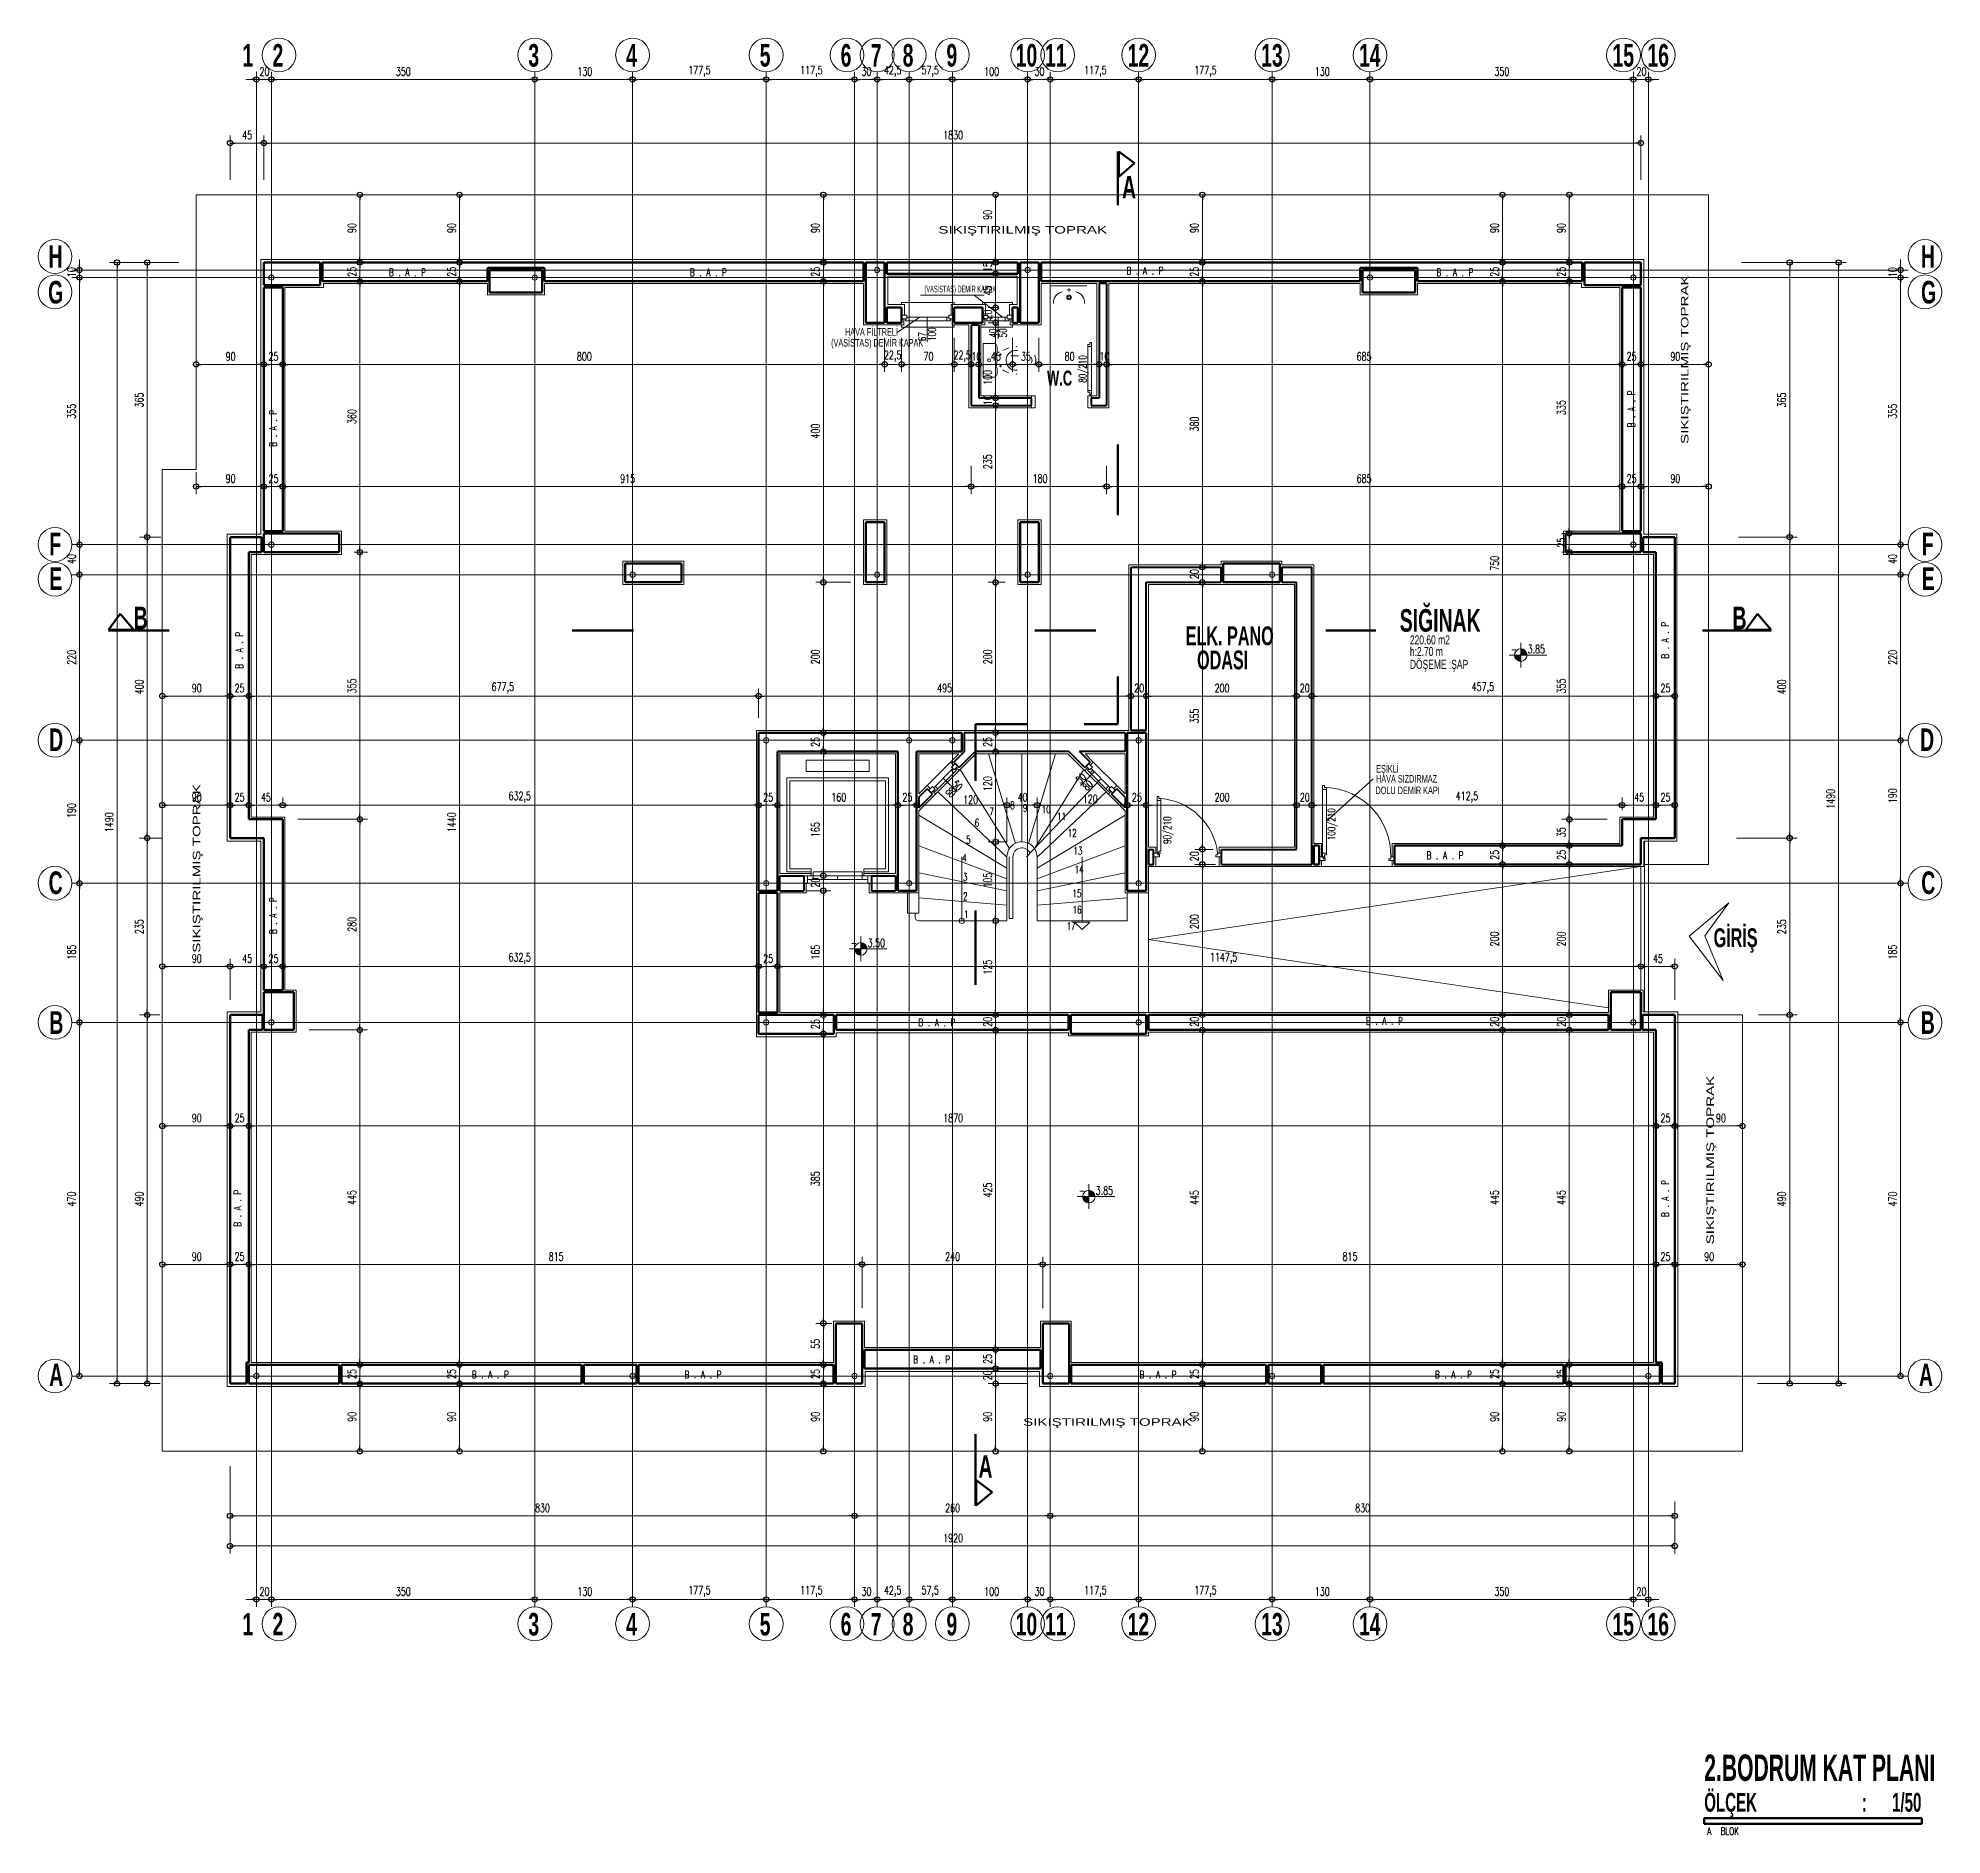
# Model space of a CAD drawing. Header units: millimetres. Extents: x 2016.56 to 2021.8, y 13721.83 to 13722.48.
# Drawn here: x 2016.561 to 2017.067, y 13721.92 to 13722.397 of the extents above; entities that cross this region are included whole.
import ezdxf

# ---------------------------------------------------------------- set-up
doc = ezdxf.new("R2010")
doc.units = ezdxf.units.MM
doc.linetypes.add('ACAD_ISO04W100', pattern=[30, 24, -3, 0, -3])
doc.linetypes.add('ACAD_ISO07W100', pattern=[3, 0, -3])
doc.layers.get('0').update_dxf_attribs({"lineweight": 20})
for name, color, linetype, lineweight in [('aks', 1, 'Continuous', 9), ('AKS  NO', 5, 'Continuous', 60), ('DH', 7, 'Continuous', 20), ('DIMH', 7, 'Continuous', 20), ('DIMV', 7, 'Continuous', 20), ('DUVAR', 4, 'Continuous', 40), ('DV', 7, 'Continuous', 20), ('kesit', 5, 'Continuous', 60), ('kolon', 5, 'Continuous', 60), ('PENCERE', 3, 'Continuous', 13), ('SIVA', 7, 'Continuous', 20), ('TEFRİŞ', 11, 'Continuous', 9), ('TEXT', 7, 'Continuous', 20)]:
    doc.layers.add(name, color=color, linetype=linetype, lineweight=lineweight)
doc.styles.get("Standard").update_dxf_attribs({"font": 'txt.shx', "width": 0.7, "height": 11})
doc.styles.add('style1', font='swisscbo.ttf', dxfattribs={"width": 0.75, "height": 11})
doc.styles.add('style3', font='GOTHIC.TTF', dxfattribs={"width": 0.7, "height": 11})

msp = doc.modelspace()

# ---------------------------------------------------------------- texts
at = {"style": 'style3', "width": 0.5}
msp.add_text('(VASİSTAS) DEMİR KAPAK', height=0.0018, dxfattribs=at).set_placement((2016.79625, 13722.32984))
at = {"layer": 'AKS  NO', "style": 'style1'}
for s, height, width, p in [('1', 0.006, 0.75, (2016.61496, 13722.38987)), ('2', 0.006, 0.75, (2016.62296, 13722.38987)), ('3', 0.006, 0.75, (2016.69096, 13722.38987)), ('4', 0.006, 0.75, (2016.71696, 13722.38987)), ('5', 0.006, 0.75, (2016.75246, 13722.38987)), ('6', 0.006, 0.75, (2016.77396, 13722.38987)), ('7', 0.006, 0.75, (2016.78196, 13722.38987)), ('8', 0.006, 0.75, (2016.79046, 13722.38987)), ('9', 0.006, 0.75, (2016.80209, 13722.38987)), ('10', 0.006, 0.75, (2016.82048, 13722.38987)), ('11', 0.006, 0.75, (2016.82828, 13722.38987)), ('12', 0.006, 0.75, (2016.85025, 13722.38987)), ('13', 0.006, 0.75, (2016.88575, 13722.38987)), ('14', 0.006, 0.75, (2016.91175, 13722.38987)), ('15', 0.006, 0.75, (2016.97912, 13722.38987)), ('16', 0.006, 0.75, (2016.9884, 13722.38987)), ('H', 0.006, 0.75, (2016.56342, 13722.33638)), ('H', 0.006, 0.75, (2017.0611, 13722.33638)), ('G', 0.006, 0.75, (2016.56332, 13722.32689)), ('G', 0.006, 0.75, (2017.06114, 13722.32689)), ('F', 0.006, 0.75, (2016.56364, 13722.25999)), ('F', 0.006, 0.75, (2017.06134, 13722.25999)), ('E', 0.006, 0.75, (2016.56364, 13722.25073)), ('E', 0.006, 0.75, (2017.06135, 13722.25073)), ('D', 0.006, 0.75, (2016.5636, 13722.20794)), ('D', 0.006, 0.75, (2017.0609, 13722.20794)), ('C', 0.006, 0.75, (2016.56345, 13722.16992)), ('C', 0.006, 0.75, (2017.0612, 13722.16992)), ('B', 0.006, 0.75, (2016.56365, 13722.13274)), ('B', 0.006, 0.75, (2017.06108, 13722.13274)), ('A', 0.006, 0.75, (2016.5636, 13722.03909)), ('A', 0.006, 0.75, (2017.06058, 13722.03909)), ('1', 0.006, 0.75, (2016.61496, 13721.97281)), ('2', 0.006, 0.75, (2016.62296, 13721.97281)), ('3', 0.006, 0.75, (2016.69096, 13721.97281)), ('4', 0.006, 0.75, (2016.71696, 13721.97281)), ('5', 0.006, 0.75, (2016.75246, 13721.97281)), ('6', 0.006, 0.75, (2016.77396, 13721.97281)), ('7', 0.006, 0.75, (2016.78196, 13721.97281)), ('8', 0.006, 0.75, (2016.79046, 13721.97281)), ('9', 0.006, 0.75, (2016.80209, 13721.97281)), ('10', 0.006, 0.75, (2016.82048, 13721.97281)), ('11', 0.006, 0.75, (2016.82828, 13721.97281)), ('12', 0.006, 0.75, (2016.85025, 13721.97281)), ('13', 0.006, 0.75, (2016.88575, 13721.97281)), ('14', 0.006, 0.75, (2016.91175, 13721.97281)), ('15', 0.006, 0.75, (2016.97912, 13721.97281)), ('16', 0.006, 0.75, (2016.9884, 13721.97281)), ('2.BODRUM KAT PLANI', 0.007, 0.7, (2017.00351, 13721.93417)), ('ÖLÇEK                         :      1/50', 0.005, 0.7, (2017.00351, 13721.92597))]:
    msp.add_text(s, height=height, dxfattribs=dict(at, width=width)).set_placement(p)
at = {"layer": 'DH', "width": 0.7}
for s, p in [('90', (2016.61051, 13722.31172)), ('25', (2016.62189, 13722.31172)), ('800', (2016.70387, 13722.31172)), ('22,5', (2016.78548, 13722.31209)), ('70', (2016.79601, 13722.31172)), ('22,5', (2016.80398, 13722.31209)), ('10', (2016.80877, 13722.31172)), ('45', (2016.81389, 13722.31172)), ('35', (2016.82189, 13722.31172)), ('80', (2016.83351, 13722.31172)), ('10', (2016.84277, 13722.31172)), ('685', (2016.91112, 13722.31172)), ('25', (2016.98289, 13722.31172)), ('90', (2016.99451, 13722.31172)), ('90', (2016.61051, 13722.27925)), ('25', (2016.62189, 13722.27925)), ('915', (2016.71537, 13722.27925)), ('180', (2016.825, 13722.27925)), ('685', (2016.91112, 13722.27925)), ('25', (2016.98289, 13722.27925)), ('90', (2016.99451, 13722.27925)), ('90', (2016.60151, 13722.22355)), ('25', (2016.61289, 13722.22355)), ('677,5', (2016.68121, 13722.22391)), ('495', (2016.79962, 13722.22355)), ('20', (2016.85201, 13722.22355)), ('200', (2016.87337, 13722.22355)), ('20', (2016.89601, 13722.22355)), ('457,5', (2016.94171, 13722.22391)), ('25', (2016.99189, 13722.22355)), ('90', (2016.60151, 13722.19454)), ('25', (2016.61289, 13722.19454)), ('45', (2016.61989, 13722.19454)), ('632,5', (2016.68571, 13722.1949)), ('25', (2016.75339, 13722.19454)), ('160', (2016.7715, 13722.19454)), ('25', (2016.79039, 13722.19454)), ('120', (2016.80654, 13722.1939)), ('40', (2016.82101, 13722.19454)), ('120', (2016.83833, 13722.19408)), ('25', (2016.85139, 13722.19454)), ('200', (2016.87337, 13722.19454)), ('20', (2016.89601, 13722.19454)), ('412,5', (2016.93747, 13722.1949)), ('45', (2016.98489, 13722.19454)), ('25', (2016.99189, 13722.19454)), ('90', (2016.60151, 13722.15166)), ('45', (2016.61489, 13722.15166)), ('25', (2016.62189, 13722.15166)), ('632,5', (2016.68571, 13722.15202)), ('25', (2016.75339, 13722.15166)), ('1147,5', (2016.87214, 13722.15202)), ('45', (2016.98989, 13722.15166)), ('90', (2016.60151, 13722.10927)), ('25', (2016.61289, 13722.10927)), ('1870', (2016.80123, 13722.10927)), ('25', (2016.99189, 13722.10927)), ('90', (2017.00663, 13722.10927)), ('90', (2016.60151, 13722.07244)), ('25', (2016.61289, 13722.07244)), ('815', (2016.69637, 13722.07244)), ('240', (2016.80174, 13722.07244)), ('815', (2016.90737, 13722.07244)), ('25', (2016.99189, 13722.07244)), ('90', (2017.00351, 13722.07244))]:
    msp.add_text(s, height=0.0022, dxfattribs=at).set_placement(p)
at = {"layer": 'DIMH', "width": 0.7}
for s, p in [('20', (2016.61951, 13722.38745)), ('350', (2016.65574, 13722.38745)), ('130', (2016.704, 13722.38745)), ('177,5', (2016.73347, 13722.38782)), ('117,5', (2016.76322, 13722.38782)), ('30', (2016.77951, 13722.38745)), ('42,5', (2016.78548, 13722.38782)), ('57,5', (2016.79548, 13722.38782)), ('100', (2016.81213, 13722.38745)), ('30', (2016.82551, 13722.38745)), ('117,5', (2016.83872, 13722.38782)), ('177,5', (2016.86797, 13722.38782)), ('130', (2016.9, 13722.38745)), ('350', (2016.94774, 13722.38745)), ('20', (2016.98551, 13722.38745)), ('45', (2016.61489, 13722.37055)), ('1830', (2016.80123, 13722.37055)), ('830', (2016.69274, 13722.00562)), ('260', (2016.80174, 13722.00562)), ('830', (2016.91074, 13722.00562)), ('1920', (2016.80123, 13721.99762)), ('177,5', (2016.73347, 13721.98375)), ('117,5', (2016.76322, 13721.98375)), ('42,5', (2016.78548, 13721.98375)), ('57,5', (2016.79548, 13721.98375)), ('117,5', (2016.83872, 13721.98375)), ('177,5', (2016.86797, 13721.98375)), ('20', (2016.61951, 13721.98339)), ('350', (2016.65574, 13721.98339)), ('130', (2016.704, 13721.98339)), ('30', (2016.77951, 13721.98339)), ('100', (2016.81213, 13721.98339)), ('30', (2016.82551, 13721.98339)), ('130', (2016.9, 13721.98339)), ('350', (2016.94774, 13721.98339)), ('20', (2016.98551, 13721.98339))]:
    msp.add_text(s, height=0.0022, dxfattribs=at).set_placement(p)
at = {"layer": 'DIMV', "width": 0.7}
for s, p in [('10', (2016.57065, 13722.33389)), ('10', (2017.05469, 13722.33389)), ('355', (2016.57065, 13722.29624)), ('365', (2016.58864, 13722.29924)), ('365', (2017.02522, 13722.29924)), ('355', (2017.05469, 13722.29624)), ('40', (2016.57065, 13722.25763)), ('40', (2017.05469, 13722.25763)), ('220', (2016.57065, 13722.23086)), ('220', (2017.05469, 13722.23086)), ('400', (2016.58864, 13722.22299)), ('400', (2017.02522, 13722.22299)), ('190', (2016.57065, 13722.19012)), ('1490', (2017.03822, 13722.19256)), ('190', (2017.05469, 13722.19406)), ('1490', (2016.58064, 13722.18635)), ('235', (2016.58864, 13722.15924)), ('235', (2017.02522, 13722.15924)), ('185', (2016.57065, 13722.15249)), ('185', (2017.05469, 13722.15249)), ('470', (2016.57065, 13722.08686)), ('490', (2016.58864, 13722.08686)), ('490', (2017.02522, 13722.08686)), ('470', (2017.05469, 13722.08686))]:
    msp.add_text(s, height=0.0022, rotation=90, dxfattribs=at).set_placement(p)
at = {"layer": 'DV', "width": 0.7}
for s, p in [('90', (2016.81416, 13722.34914)), ('90', (2016.64518, 13722.34563)), ('90', (2016.67168, 13722.34563)), ('90', (2016.76837, 13722.34563)), ('90', (2016.86911, 13722.34563)), ('90', (2016.94888, 13722.34563)), ('90', (2016.96664, 13722.34563)), ('25', (2016.64518, 13722.33401)), ('25', (2016.67168, 13722.33401)), ('25', (2016.76837, 13722.33401)), ('15', (2016.81416, 13722.33526)), ('25', (2016.86911, 13722.33401)), ('25', (2016.94888, 13722.33401)), ('25', (2016.96664, 13722.33401)), ('45', (2016.81416, 13722.32901)), ('20', (2016.81416, 13722.32263)), ('100', (2016.81416, 13722.30527)), ('10', (2016.81416, 13722.29989)), ('335', (2016.96664, 13722.29724)), ('360', (2016.64518, 13722.29486)), ('400', (2016.76837, 13722.29099)), ('380', (2016.86911, 13722.29286)), ('235', (2016.81416, 13722.28284)), ('25', (2016.96664, 13722.26201)), ('750', (2016.94888, 13722.25586)), ('20', (2016.86911, 13722.25363)), ('200', (2016.76837, 13722.23099)), ('200', (2016.81416, 13722.23099)), ('355', (2016.64518, 13722.22324)), ('355', (2016.96664, 13722.22324)), ('355', (2016.86911, 13722.21524)), ('25', (2016.76837, 13722.20901)), ('25', (2016.81416, 13722.20901)), ('120', (2016.81416, 13722.19728)), ('1440', (2016.67168, 13722.18635)), ('165', (2016.76837, 13722.18504)), ('35', (2016.96664, 13722.18501)), ('20', (2016.86911, 13722.17863)), ('25', (2016.94888, 13722.17901)), ('25', (2016.96664, 13722.17901)), ('20', (2016.76837, 13722.17163)), ('105', (2016.81416, 13722.17162)), ('280', (2016.64518, 13722.15986)), ('200', (2016.86911, 13722.16058)), ('200', (2016.94888, 13722.15599)), ('200', (2016.96664, 13722.15599)), ('165', (2016.76837, 13722.15249)), ('125', (2016.81416, 13722.14849)), ('25', (2016.76837, 13722.13401)), ('20', (2016.81416, 13722.13463)), ('20', (2016.86911, 13722.13463)), ('20', (2016.94888, 13722.13463)), ('20', (2016.96664, 13722.13463)), ('385', (2016.76837, 13722.09224)), ('425', (2016.81416, 13722.08924)), ('445', (2016.64518, 13722.08724)), ('445', (2016.86911, 13722.08724)), ('445', (2016.94888, 13722.08724)), ('445', (2016.96664, 13722.08724)), ('55', (2016.76837, 13722.04901)), ('25', (2016.81416, 13722.04501)), ('25', (2016.64518, 13722.04101)), ('25', (2016.67168, 13722.04101)), ('25', (2016.76837, 13722.04101)), ('20', (2016.81416, 13722.04063)), ('25', (2016.86911, 13722.04101)), ('25', (2016.94888, 13722.04101)), ('25', (2016.96664, 13722.04101)), ('90', (2016.64518, 13722.02963)), ('90', (2016.67168, 13722.02963)), ('90', (2016.76837, 13722.02963)), ('90', (2016.81416, 13722.02963)), ('90', (2016.86911, 13722.02963)), ('90', (2016.94888, 13722.02963)), ('90', (2016.96664, 13722.02963))]:
    msp.add_text(s, height=0.0022, rotation=90, dxfattribs=at).set_placement(p)
at = {"layer": 'kesit', "style": 'style1', "width": 0.75}
for s, p in [('A', (2016.84877, 13722.35483)), ('B', (2016.58607, 13722.2403)), ('B', (2017.01103, 13722.2403)), ('A', (2016.81061, 13722.01473))]:
    msp.add_text(s, height=0.006, dxfattribs=at).set_placement(p)
at = {"layer": 'TEXT'}
for s, height, style, width, p in [('SIKIŞTIRILMIŞ TOPRAK', 0.002, 'style3', 1.5, (2016.79997, 13722.34549)), ('HAVA FİLTRELİ', 0.002, 'style3', 0.7, (2016.77513, 13722.31834)), ('(VASİSTAS) DEMİR KAPAK', 0.002, 'style3', 0.7, (2016.77144, 13722.31545)), ('W.C', 0.004, 'style1', 0.75, (2016.82883, 13722.30507)), ('SIĞINAK', 0.006, 'style1', 0.75, (2016.92259, 13722.23965)), ('ELK. PANO ', 0.005, 'style1', 0.75, (2016.8657, 13722.23605)), (' ODASI', 0.005, 'style1', 0.75, (2016.86751, 13722.22965)), ('220.60 m2', 0.0024, 'style3', 0.7, (2016.92528, 13722.23628)), ('h:2.70 m', 0.0024, 'style3', 0.7, (2016.92528, 13722.23318)), ('DÖŞEME :ŞAP', 0.0024, 'style3', 0.7, (2016.92528, 13722.22977)), ('EŞİKLİ', 0.002, 'style3', 0.7, (2016.91631, 13722.20221)), ('DOLU DEMİR KAPI', 0.002, 'style3', 0.7, (2016.91613, 13722.19647)), ('HAVA SIZDIRMAZ ', 0.002, 'style3', 0.7, (2016.91628, 13722.19954)), ('GİRİŞ', 0.005, 'style1', 0.75, (2017.006, 13722.1558)), ('SIKIŞTIRILMIŞ TOPRAK', 0.002, 'style3', 1.5, (2016.82248, 13722.02856))]:
    msp.add_text(s, height=height, dxfattribs=dict(at, style=style, width=width)).set_placement(p)
at = {"layer": 'TEXT', "width": 0.7}
for s, height, p in [('B . A . P ', 0.002, (2016.65393, 13722.33418)), ('B . A . P ', 0.002, (2016.73392, 13722.33418)), ('B . A . P ', 0.002, (2016.84996, 13722.33459)), ('B . A . P ', 0.002, (2016.93234, 13722.33418)), ('-  3.85', 0.0022, (2016.95211, 13722.23392)), ('8', 0.002, (2016.81903, 13722.19251)), ('9', 0.002, (2016.82243, 13722.1918)), ('10', 0.002, (2016.82739, 13722.19142)), ('6', 0.002, (2016.80959, 13722.18787)), ('7', 0.002, (2016.81351, 13722.19087)), ('11', 0.002, (2016.83149, 13722.18951)), ('5', 0.002, (2016.80732, 13722.18336)), ('12', 0.002, (2016.83431, 13722.18514)), ('4', 0.002, (2016.80629, 13722.17855)), ('13', 0.002, (2016.83585, 13722.18042)), ('B . A . P ', 0.002, (2016.92973, 13722.17918)), ('3', 0.002, (2016.8065, 13722.17342)), ('14', 0.002, (2016.83614, 13722.17544)), ('2', 0.002, (2016.80649, 13722.1683)), ('15', 0.002, (2016.83558, 13722.16909)), ('1', 0.002, (2016.80679, 13722.16347)), ('16', 0.002, (2016.83563, 13722.16474)), ('-  3.50', 0.0022, (2016.77668, 13722.15583)), ('17', 0.002, (2016.83401, 13722.16039)), ('B . A . P ', 0.002, (2016.79464, 13722.13477)), ('B . A . P ', 0.002, (2016.91361, 13722.13518)), ('-  3.85', 0.0022, (2016.83729, 13722.08998)), ('B . A . P ', 0.002, (2016.79327, 13722.04518)), ('B . A . P ', 0.002, (2016.67595, 13722.04118)), ('B . A . P ', 0.002, (2016.73247, 13722.04118)), ('B . A . P ', 0.002, (2016.85343, 13722.04118)), ('B . A . P ', 0.002, (2016.93195, 13722.04118)), ('A  BLOK', 0.002, (2017.00429, 13721.9198))]:
    msp.add_text(s, height=height, dxfattribs=at).set_placement(p)
at = {"layer": 'TEXT', "style": 'style3', "width": 1.5}
for p in [(2016.99931, 13722.28956), (2016.60378, 13722.15431), (2017.0061, 13722.0768)]:
    msp.add_text('SIKIŞTIRILMIŞ TOPRAK', height=0.002, rotation=90, dxfattribs=at).set_placement(p)
at = {"layer": 'TEXT', "width": 0.7}
for s, rotation, p in [('100', 90, (2016.79925, 13722.31693)), ('40', 90, (2016.81553, 13722.31783)), ('50', 90, (2016.81812, 13722.31789)), ('67', 90, (2016.79665, 13722.31687)), ('80/210', 90, (2016.83929, 13722.30584)), ('B . A . P ', 90, (2016.98512, 13722.29395)), ('B . A . P ', 90, (2016.62412, 13722.28881)), ('B . A . P ', 90, (2016.61512, 13722.2298)), ('B . A . P ', 90, (2016.99412, 13722.23248)), ('50', 315, (2016.80345, 13722.19891)), ('50', 45, (2016.83771, 13722.19912)), ('80', 45, (2016.83951, 13722.19725)), ('80', 315, (2016.80165, 13722.19704)), ('90/210', 90, (2016.86179, 13722.18323)), ('100/210', 90, (2016.90545, 13722.18422)), ('B . A . P ', 90, (2016.62412, 13722.15928)), ('B . A . P ', 90, (2016.99412, 13722.08406)), ('B . A . P ', 90, (2016.61467, 13722.08148))]:
    msp.add_text(s, height=0.002, rotation=rotation, dxfattribs=at).set_placement(p)

# ---------------------------------------------------------------- hatches: boundary and pattern name
at = {"layer": 'TEXT'}
h = msp.add_hatch(color=256, dxfattribs=at)
h.paths.add_polyline_path([(2016.95476, 13722.23342), (2016.95308, 13722.23342, 0.414214), (2016.95476, 13722.23174)])
h.paths.add_polyline_path([(2016.95476, 13722.2351), (2016.95476, 13722.23342), (2016.95644, 13722.23342, 0.414214)])
h = msp.add_hatch(color=256, dxfattribs=at)
h.paths.add_polyline_path([(2016.77933, 13722.15534), (2016.77765, 13722.15534, 0.414214), (2016.77933, 13722.15366)])
h.paths.add_polyline_path([(2016.77933, 13722.15702), (2016.77933, 13722.15534), (2016.78101, 13722.15534, 0.414214)])
h = msp.add_hatch(color=256, dxfattribs=at)
h.paths.add_polyline_path([(2016.83994, 13722.08949), (2016.83826, 13722.08949, 0.414214), (2016.83994, 13722.08781)])
h.paths.add_polyline_path([(2016.83994, 13722.09117), (2016.83994, 13722.08949), (2016.84162, 13722.08949, 0.414214)])

# ---------------------------------------------------------------- linework, layer by layer
at = {"color": 0, "lineweight": -2}
for p, q in [((2016.61867, 13722.38645), (2016.61727, 13722.38645)), ((2016.62267, 13722.38645), (2016.62407, 13722.38645)), ((2016.62267, 13722.38645), (2016.62407, 13722.38645)), ((2016.69267, 13722.38645), (2016.69127, 13722.38645)), ((2016.69267, 13722.38645), (2016.69407, 13722.38645)), ((2016.71867, 13722.38645), (2016.71727, 13722.38645)), ((2016.71867, 13722.38645), (2016.72007, 13722.38645)), ((2016.75417, 13722.38645), (2016.75277, 13722.38645)), ((2016.75417, 13722.38645), (2016.75557, 13722.38645)), ((2016.77767, 13722.38645), (2016.77627, 13722.38645)), ((2016.77767, 13722.38645), (2016.77907, 13722.38645)), ((2016.78367, 13722.38645), (2016.78227, 13722.38645)), ((2016.78367, 13722.38645), (2016.78507, 13722.38645)), ((2016.79217, 13722.38645), (2016.79077, 13722.38645)), ((2016.79217, 13722.38645), (2016.79357, 13722.38645)), ((2016.80367, 13722.38645), (2016.80227, 13722.38645)), ((2016.80367, 13722.38645), (2016.80507, 13722.38645)), ((2016.82367, 13722.38645), (2016.82227, 13722.38645)), ((2016.82367, 13722.38645), (2016.82507, 13722.38645)), ((2016.82967, 13722.38645), (2016.82827, 13722.38645)), ((2016.82967, 13722.38645), (2016.83107, 13722.38645)), ((2016.85317, 13722.38645), (2016.85177, 13722.38645)), ((2016.85317, 13722.38645), (2016.85457, 13722.38645)), ((2016.88867, 13722.38645), (2016.88727, 13722.38645)), ((2016.88867, 13722.38645), (2016.89007, 13722.38645)), ((2016.91467, 13722.38645), (2016.91327, 13722.38645)), ((2016.91467, 13722.38645), (2016.91607, 13722.38645)), ((2016.98467, 13722.38645), (2016.98327, 13722.38645)), ((2016.98467, 13722.38645), (2016.98327, 13722.38645)), ((2016.98867, 13722.38645), (2016.99007, 13722.38645)), ((2016.61167, 13722.36955), (2016.61307, 13722.36955)), ((2016.62067, 13722.36955), (2016.61927, 13722.36955)), ((2016.62067, 13722.36955), (2016.62207, 13722.36955)), ((2016.98667, 13722.36955), (2016.98527, 13722.36955)), ((2016.64618, 13722.35579), (2016.64618, 13722.35439)), ((2016.67268, 13722.35579), (2016.67268, 13722.35439)), ((2016.76937, 13722.35579), (2016.76937, 13722.35439)), ((2016.81516, 13722.35579), (2016.81516, 13722.35439)), ((2016.87011, 13722.35579), (2016.87011, 13722.35439)), ((2016.94988, 13722.35579), (2016.94988, 13722.35439)), ((2016.96764, 13722.35579), (2016.96764, 13722.35439)), ((2016.57165, 13722.33579), (2016.57165, 13722.33719)), ((2016.58164, 13722.33779), (2016.58164, 13722.33639)), ((2016.58964, 13722.33779), (2016.58964, 13722.33639)), ((2016.64618, 13722.33779), (2016.64618, 13722.33919)), ((2016.64618, 13722.33779), (2016.64618, 13722.33639)), ((2016.67268, 13722.33779), (2016.67268, 13722.33919)), ((2016.67268, 13722.33779), (2016.67268, 13722.33639)), ((2016.76937, 13722.33779), (2016.76937, 13722.33919)), ((2016.76937, 13722.33779), (2016.76937, 13722.33639)), ((2016.81516, 13722.33779), (2016.81516, 13722.33919)), ((2016.81516, 13722.33779), (2016.81516, 13722.33919)), ((2016.87011, 13722.33779), (2016.87011, 13722.33919)), ((2016.87011, 13722.33779), (2016.87011, 13722.33639)), ((2016.94988, 13722.33779), (2016.94988, 13722.33919)), ((2016.94988, 13722.33779), (2016.94988, 13722.33639)), ((2016.96764, 13722.33779), (2016.96764, 13722.33919)), ((2016.96764, 13722.33779), (2016.96764, 13722.33639)), ((2017.02622, 13722.33779), (2017.02622, 13722.33639)), ((2017.03922, 13722.33779), (2017.03922, 13722.33639)), ((2017.05569, 13722.33579), (2017.05569, 13722.33719)), ((2016.57165, 13722.33379), (2016.57165, 13722.33239)), ((2016.57165, 13722.33379), (2016.57165, 13722.33239)), ((2016.64618, 13722.33279), (2016.64618, 13722.33419)), ((2016.64618, 13722.33279), (2016.64618, 13722.33139)), ((2016.67268, 13722.33279), (2016.67268, 13722.33419)), ((2016.67268, 13722.33279), (2016.67268, 13722.33139)), ((2016.76937, 13722.33279), (2016.76937, 13722.33419)), ((2016.76937, 13722.33279), (2016.76937, 13722.33139)), ((2016.81516, 13722.33479), (2016.81516, 13722.33339)), ((2016.81516, 13722.33479), (2016.81516, 13722.33339)), ((2016.87011, 13722.33279), (2016.87011, 13722.33419)), ((2016.87011, 13722.33279), (2016.87011, 13722.33139)), ((2016.94988, 13722.33279), (2016.94988, 13722.33419)), ((2016.94988, 13722.33279), (2016.94988, 13722.33139)), ((2016.96764, 13722.33279), (2016.96764, 13722.33419)), ((2016.96764, 13722.33279), (2016.96764, 13722.33139)), ((2017.05569, 13722.33379), (2017.05569, 13722.33239)), ((2017.05569, 13722.33379), (2017.05569, 13722.33239)), ((2016.81516, 13722.32579), (2016.81516, 13722.32719)), ((2016.81516, 13722.32579), (2016.81516, 13722.32719)), ((2016.81516, 13722.32179), (2016.81516, 13722.32039)), ((2016.81516, 13722.32179), (2016.81516, 13722.32039)), ((2016.60267, 13722.31072), (2016.60407, 13722.31072)), ((2016.62067, 13722.31072), (2016.61927, 13722.31072)), ((2016.62067, 13722.31072), (2016.62207, 13722.31072)), ((2016.62567, 13722.31072), (2016.62427, 13722.31072)), ((2016.62567, 13722.31072), (2016.62707, 13722.31072)), ((2016.78567, 13722.31072), (2016.78427, 13722.31072)), ((2016.78567, 13722.31072), (2016.78427, 13722.31072)), ((2016.79017, 13722.31072), (2016.79157, 13722.31072)), ((2016.79017, 13722.31072), (2016.79157, 13722.31072)), ((2016.80417, 13722.31072), (2016.80277, 13722.31072)), ((2016.80417, 13722.31072), (2016.80277, 13722.31072)), ((2016.80867, 13722.31072), (2016.80727, 13722.31072)), ((2016.80867, 13722.31072), (2016.81007, 13722.31072)), ((2016.81067, 13722.31072), (2016.81207, 13722.31072)), ((2016.81067, 13722.31072), (2016.81207, 13722.31072)), ((2016.81967, 13722.31072), (2016.81827, 13722.31072)), ((2016.81967, 13722.31072), (2016.82107, 13722.31072)), ((2016.82667, 13722.31072), (2016.82527, 13722.31072)), ((2016.82667, 13722.31072), (2016.82807, 13722.31072)), ((2016.84267, 13722.31072), (2016.84127, 13722.31072)), ((2016.84267, 13722.31072), (2016.84127, 13722.31072)), ((2016.84467, 13722.31072), (2016.84607, 13722.31072)), ((2016.84467, 13722.31072), (2016.84607, 13722.31072)), ((2016.98167, 13722.31072), (2016.98027, 13722.31072)), ((2016.98167, 13722.31072), (2016.98307, 13722.31072)), ((2016.98667, 13722.31072), (2016.98527, 13722.31072)), ((2016.98667, 13722.31072), (2016.98807, 13722.31072)), ((2017.00467, 13722.31072), (2017.00327, 13722.31072)), ((2016.81516, 13722.30179), (2016.81516, 13722.30319)), ((2016.81516, 13722.30179), (2016.81516, 13722.30319)), ((2016.81516, 13722.29979), (2016.81516, 13722.29839)), ((2016.81516, 13722.29979), (2016.81516, 13722.29839)), ((2016.60267, 13722.27825), (2016.60407, 13722.27825)), ((2016.62067, 13722.27825), (2016.61927, 13722.27825)), ((2016.62067, 13722.27825), (2016.62207, 13722.27825)), ((2016.62567, 13722.27825), (2016.62427, 13722.27825)), ((2016.62567, 13722.27825), (2016.62707, 13722.27825)), ((2016.80867, 13722.27825), (2016.80727, 13722.27825)), ((2016.80867, 13722.27825), (2016.81007, 13722.27825)), ((2016.84467, 13722.27825), (2016.84327, 13722.27825)), ((2016.84467, 13722.27825), (2016.84607, 13722.27825)), ((2016.98167, 13722.27825), (2016.98027, 13722.27825)), ((2016.98167, 13722.27825), (2016.98307, 13722.27825)), ((2016.98667, 13722.27825), (2016.98527, 13722.27825)), ((2016.98667, 13722.27825), (2016.98807, 13722.27825)), ((2017.00467, 13722.27825), (2017.00327, 13722.27825)), ((2016.57165, 13722.26279), (2016.57165, 13722.26419)), ((2016.58964, 13722.26479), (2016.58964, 13722.26619)), ((2016.58964, 13722.26479), (2016.58964, 13722.26339)), ((2016.96764, 13722.26579), (2016.96764, 13722.26719)), ((2016.96764, 13722.26579), (2016.96764, 13722.26439)), ((2017.02622, 13722.26479), (2017.02622, 13722.26619)), ((2017.02622, 13722.26479), (2017.02622, 13722.26339)), ((2017.05569, 13722.26279), (2017.05569, 13722.26419)), ((2016.57165, 13722.26279), (2016.57165, 13722.26139)), ((2016.64618, 13722.26079), (2016.64618, 13722.26219)), ((2016.64618, 13722.26079), (2016.64618, 13722.25939)), ((2016.96764, 13722.26079), (2016.96764, 13722.26219)), ((2016.96764, 13722.26079), (2016.96764, 13722.25939)), ((2017.05569, 13722.26279), (2017.05569, 13722.26139)), ((2016.57165, 13722.25479), (2016.57165, 13722.25619)), ((2016.57165, 13722.25479), (2016.57165, 13722.25339)), ((2016.76937, 13722.25279), (2016.76937, 13722.25419)), ((2016.81516, 13722.25279), (2016.81516, 13722.25419)), ((2016.87011, 13722.25679), (2016.87011, 13722.25819)), ((2016.87011, 13722.25679), (2016.87011, 13722.25819)), ((2017.05569, 13722.25479), (2017.05569, 13722.25619)), ((2017.05569, 13722.25479), (2017.05569, 13722.25339)), ((2016.76937, 13722.25279), (2016.76937, 13722.25139)), ((2016.81516, 13722.25279), (2016.81516, 13722.25139)), ((2016.87011, 13722.25279), (2016.87011, 13722.25139)), ((2016.87011, 13722.25279), (2016.87011, 13722.25139)), ((2016.59367, 13722.22255), (2016.59507, 13722.22255)), ((2016.61167, 13722.22255), (2016.61027, 13722.22255)), ((2016.61167, 13722.22255), (2016.61307, 13722.22255)), ((2016.61667, 13722.22255), (2016.61527, 13722.22255)), ((2016.61667, 13722.22255), (2016.61807, 13722.22255)), ((2016.75217, 13722.22255), (2016.75077, 13722.22255)), ((2016.75217, 13722.22255), (2016.75357, 13722.22255)), ((2016.85117, 13722.22255), (2016.84977, 13722.22255)), ((2016.85117, 13722.22255), (2016.84977, 13722.22255)), ((2016.85517, 13722.22255), (2016.85657, 13722.22255)), ((2016.85517, 13722.22255), (2016.85657, 13722.22255)), ((2016.89517, 13722.22255), (2016.89377, 13722.22255)), ((2016.89517, 13722.22255), (2016.89377, 13722.22255)), ((2016.89917, 13722.22255), (2016.90057, 13722.22255)), ((2016.89917, 13722.22255), (2016.90057, 13722.22255)), ((2016.99067, 13722.22255), (2016.98927, 13722.22255)), ((2016.99067, 13722.22255), (2016.99207, 13722.22255)), ((2016.99567, 13722.22255), (2016.99427, 13722.22255)), ((2016.76937, 13722.21279), (2016.76937, 13722.21419)), ((2016.81516, 13722.21279), (2016.81516, 13722.21419)), ((2016.57165, 13722.21079), (2016.57165, 13722.21219)), ((2016.57165, 13722.21079), (2016.57165, 13722.20939)), ((2016.76937, 13722.21279), (2016.76937, 13722.21139)), ((2016.76937, 13722.20779), (2016.76937, 13722.20919)), ((2016.81516, 13722.21279), (2016.81516, 13722.21139)), ((2016.81516, 13722.20779), (2016.81516, 13722.20919)), ((2017.05569, 13722.21079), (2017.05569, 13722.21219)), ((2017.05569, 13722.21079), (2017.05569, 13722.20939)), ((2016.76937, 13722.20779), (2016.76937, 13722.20639)), ((2016.81516, 13722.20779), (2016.81516, 13722.20639)), ((2016.59367, 13722.19354), (2016.59507, 13722.19354)), ((2016.61167, 13722.19354), (2016.61027, 13722.19354)), ((2016.61167, 13722.19354), (2016.61307, 13722.19354)), ((2016.61667, 13722.19354), (2016.61527, 13722.19354)), ((2016.61667, 13722.19354), (2016.61807, 13722.19354)), ((2016.62567, 13722.19354), (2016.62427, 13722.19354)), ((2016.62567, 13722.19354), (2016.62707, 13722.19354)), ((2016.75217, 13722.19354), (2016.75077, 13722.19354)), ((2016.75217, 13722.19354), (2016.75357, 13722.19354)), ((2016.75717, 13722.19354), (2016.75577, 13722.19354)), ((2016.75717, 13722.19354), (2016.75857, 13722.19354)), ((2016.78917, 13722.19354), (2016.78777, 13722.19354)), ((2016.78917, 13722.19354), (2016.79057, 13722.19354)), ((2016.79417, 13722.19354), (2016.79277, 13722.19354)), ((2016.79417, 13722.19354), (2016.79557, 13722.19354)), ((2016.81817, 13722.19354), (2016.81677, 13722.19354)), ((2016.81817, 13722.19354), (2016.81957, 13722.19354)), ((2016.82617, 13722.19354), (2016.82477, 13722.19354)), ((2016.82617, 13722.19354), (2016.82757, 13722.19354)), ((2016.85017, 13722.19354), (2016.84877, 13722.19354)), ((2016.85017, 13722.19354), (2016.85157, 13722.19354)), ((2016.85517, 13722.19354), (2016.85377, 13722.19354)), ((2016.85517, 13722.19354), (2016.85657, 13722.19354)), ((2016.89517, 13722.19354), (2016.89377, 13722.19354)), ((2016.89517, 13722.19354), (2016.89377, 13722.19354)), ((2016.89917, 13722.19354), (2016.90057, 13722.19354)), ((2016.89917, 13722.19354), (2016.90057, 13722.19354)), ((2016.98167, 13722.19354), (2016.98027, 13722.19354)), ((2016.98167, 13722.19354), (2016.98307, 13722.19354)), ((2016.99067, 13722.19354), (2016.98927, 13722.19354)), ((2016.99067, 13722.19354), (2016.99207, 13722.19354)), ((2016.99567, 13722.19354), (2016.99427, 13722.19354)), ((2016.64618, 13722.18979), (2016.64618, 13722.19119)), ((2016.64618, 13722.18979), (2016.64618, 13722.18839)), ((2016.96764, 13722.18979), (2016.96764, 13722.19119)), ((2016.96764, 13722.18979), (2016.96764, 13722.18839)), ((2016.58964, 13722.18479), (2016.58964, 13722.18619)), ((2016.58964, 13722.18479), (2016.58964, 13722.18339)), ((2016.81516, 13722.18379), (2016.81516, 13722.18519)), ((2016.81516, 13722.18379), (2016.81516, 13722.18239)), ((2016.87011, 13722.18179), (2016.87011, 13722.18319)), ((2016.87011, 13722.18179), (2016.87011, 13722.18319)), ((2016.94988, 13722.18279), (2016.94988, 13722.18419)), ((2016.96764, 13722.18279), (2016.96764, 13722.18419)), ((2017.02622, 13722.18479), (2017.02622, 13722.18619)), ((2017.02622, 13722.18479), (2017.02622, 13722.18339)), ((2016.94988, 13722.18279), (2016.94988, 13722.18139)), ((2016.94988, 13722.17779), (2016.94988, 13722.17919)), ((2016.96764, 13722.18279), (2016.96764, 13722.18139)), ((2016.96764, 13722.17779), (2016.96764, 13722.17919)), ((2016.57165, 13722.17279), (2016.57165, 13722.17419)), ((2016.76937, 13722.17479), (2016.76937, 13722.17619)), ((2016.76937, 13722.17479), (2016.76937, 13722.17619)), ((2016.87011, 13722.17779), (2016.87011, 13722.17639)), ((2016.87011, 13722.17779), (2016.87011, 13722.17639)), ((2016.94988, 13722.17779), (2016.94988, 13722.17639)), ((2016.96764, 13722.17779), (2016.96764, 13722.17639)), ((2017.05569, 13722.17279), (2017.05569, 13722.17419)), ((2016.57165, 13722.17279), (2016.57165, 13722.17139)), ((2016.76937, 13722.17079), (2016.76937, 13722.16939)), ((2016.76937, 13722.17079), (2016.76937, 13722.16939)), ((2017.05569, 13722.17279), (2017.05569, 13722.17139)), ((2016.81516, 13722.16279), (2016.81516, 13722.16419)), ((2016.81516, 13722.16279), (2016.81516, 13722.16139)), ((2016.59367, 13722.15066), (2016.59507, 13722.15066)), ((2016.61167, 13722.15066), (2016.61027, 13722.15066)), ((2016.61167, 13722.15066), (2016.61307, 13722.15066)), ((2016.62067, 13722.15066), (2016.61927, 13722.15066)), ((2016.62067, 13722.15066), (2016.62207, 13722.15066)), ((2016.62567, 13722.15066), (2016.62427, 13722.15066)), ((2016.62567, 13722.15066), (2016.62707, 13722.15066)), ((2016.75217, 13722.15066), (2016.75077, 13722.15066)), ((2016.75217, 13722.15066), (2016.75357, 13722.15066)), ((2016.75717, 13722.15066), (2016.75577, 13722.15066)), ((2016.75717, 13722.15066), (2016.75857, 13722.15066)), ((2016.98667, 13722.15066), (2016.98527, 13722.15066)), ((2016.98667, 13722.15066), (2016.98807, 13722.15066)), ((2016.99567, 13722.15066), (2016.99427, 13722.15066)), ((2016.58964, 13722.13779), (2016.58964, 13722.13919)), ((2016.58964, 13722.13779), (2016.58964, 13722.13639)), ((2016.76937, 13722.13779), (2016.76937, 13722.13919)), ((2016.76937, 13722.13779), (2016.76937, 13722.13639)), ((2016.81516, 13722.13779), (2016.81516, 13722.13919)), ((2016.81516, 13722.13779), (2016.81516, 13722.13919)), ((2016.87011, 13722.13779), (2016.87011, 13722.13919)), ((2016.87011, 13722.13779), (2016.87011, 13722.13919)), ((2016.94988, 13722.13779), (2016.94988, 13722.13919)), ((2016.94988, 13722.13779), (2016.94988, 13722.13919)), ((2016.96764, 13722.13779), (2016.96764, 13722.13919)), ((2016.96764, 13722.13779), (2016.96764, 13722.13919)), ((2017.02622, 13722.13779), (2017.02622, 13722.13919)), ((2017.02622, 13722.13779), (2017.02622, 13722.13639)), ((2016.57165, 13722.13579), (2016.57165, 13722.13719)), ((2016.57165, 13722.13579), (2016.57165, 13722.13439)), ((2016.64618, 13722.13379), (2016.64618, 13722.13519)), ((2016.64618, 13722.13379), (2016.64618, 13722.13239)), ((2016.76937, 13722.13279), (2016.76937, 13722.13419)), ((2016.76937, 13722.13279), (2016.76937, 13722.13139)), ((2016.81516, 13722.13379), (2016.81516, 13722.13239)), ((2016.81516, 13722.13379), (2016.81516, 13722.13239)), ((2016.87011, 13722.13379), (2016.87011, 13722.13239)), ((2016.87011, 13722.13379), (2016.87011, 13722.13239)), ((2016.94988, 13722.13379), (2016.94988, 13722.13239)), ((2016.94988, 13722.13379), (2016.94988, 13722.13239)), ((2016.96764, 13722.13379), (2016.96764, 13722.13239)), ((2016.96764, 13722.13379), (2016.96764, 13722.13239)), ((2017.05569, 13722.13579), (2017.05569, 13722.13719)), ((2017.05569, 13722.13579), (2017.05569, 13722.13439)), ((2016.59367, 13722.10827), (2016.59507, 13722.10827)), ((2016.61167, 13722.10827), (2016.61027, 13722.10827)), ((2016.61167, 13722.10827), (2016.61307, 13722.10827)), ((2016.61667, 13722.10827), (2016.61527, 13722.10827)), ((2016.61667, 13722.10827), (2016.61807, 13722.10827)), ((2016.99067, 13722.10827), (2016.98927, 13722.10827)), ((2016.99067, 13722.10827), (2016.99207, 13722.10827)), ((2016.99567, 13722.10827), (2016.99427, 13722.10827)), ((2016.99567, 13722.10827), (2016.99707, 13722.10827)), ((2017.01367, 13722.10827), (2017.01227, 13722.10827)), ((2016.59367, 13722.07144), (2016.59507, 13722.07144)), ((2016.61167, 13722.07144), (2016.61027, 13722.07144)), ((2016.61167, 13722.07144), (2016.61307, 13722.07144)), ((2016.61667, 13722.07144), (2016.61527, 13722.07144)), ((2016.61667, 13722.07144), (2016.61807, 13722.07144)), ((2016.77967, 13722.07144), (2016.77827, 13722.07144)), ((2016.77967, 13722.07144), (2016.78107, 13722.07144)), ((2016.82767, 13722.07144), (2016.82627, 13722.07144)), ((2016.82767, 13722.07144), (2016.82907, 13722.07144)), ((2016.99067, 13722.07144), (2016.98927, 13722.07144)), ((2016.99067, 13722.07144), (2016.99207, 13722.07144)), ((2016.99567, 13722.07144), (2016.99427, 13722.07144)), ((2016.99567, 13722.07144), (2016.99707, 13722.07144)), ((2017.01367, 13722.07144), (2017.01227, 13722.07144)), ((2016.76937, 13722.05579), (2016.76937, 13722.05719)), ((2016.76937, 13722.05579), (2016.76937, 13722.05439)), ((2016.81516, 13722.04879), (2016.81516, 13722.05019)), ((2016.81516, 13722.04879), (2016.81516, 13722.04739)), ((2016.57165, 13722.04179), (2016.57165, 13722.04319)), ((2016.64618, 13722.04479), (2016.64618, 13722.04619)), ((2016.64618, 13722.04479), (2016.64618, 13722.04339)), ((2016.67268, 13722.04479), (2016.67268, 13722.04619)), ((2016.67268, 13722.04479), (2016.67268, 13722.04339)), ((2016.76937, 13722.04479), (2016.76937, 13722.04619)), ((2016.76937, 13722.04479), (2016.76937, 13722.04339)), ((2016.81516, 13722.04379), (2016.81516, 13722.04519)), ((2016.81516, 13722.04379), (2016.81516, 13722.04519)), ((2016.87011, 13722.04479), (2016.87011, 13722.04619)), ((2016.87011, 13722.04479), (2016.87011, 13722.04339)), ((2016.94988, 13722.04479), (2016.94988, 13722.04619)), ((2016.94988, 13722.04479), (2016.94988, 13722.04339)), ((2016.96764, 13722.04479), (2016.96764, 13722.04619)), ((2016.96764, 13722.04479), (2016.96764, 13722.04339)), ((2017.05569, 13722.04179), (2017.05569, 13722.04319)), ((2016.58164, 13722.03979), (2016.58164, 13722.04119)), ((2016.58964, 13722.03979), (2016.58964, 13722.04119)), ((2016.64618, 13722.03979), (2016.64618, 13722.04119)), ((2016.64618, 13722.03979), (2016.64618, 13722.03839)), ((2016.67268, 13722.03979), (2016.67268, 13722.04119)), ((2016.67268, 13722.03979), (2016.67268, 13722.03839)), ((2016.76937, 13722.03979), (2016.76937, 13722.04119)), ((2016.76937, 13722.03979), (2016.76937, 13722.03839)), ((2016.81516, 13722.03979), (2016.81516, 13722.03839)), ((2016.81516, 13722.03979), (2016.81516, 13722.03839)), ((2016.87011, 13722.03979), (2016.87011, 13722.04119)), ((2016.87011, 13722.03979), (2016.87011, 13722.03839)), ((2016.94988, 13722.03979), (2016.94988, 13722.04119)), ((2016.94988, 13722.03979), (2016.94988, 13722.03839)), ((2016.96764, 13722.03979), (2016.96764, 13722.04119)), ((2016.96764, 13722.03979), (2016.96764, 13722.03839)), ((2017.02622, 13722.03979), (2017.02622, 13722.04119)), ((2017.03922, 13722.03979), (2017.03922, 13722.04119)), ((2016.64618, 13722.02179), (2016.64618, 13722.02319)), ((2016.67268, 13722.02179), (2016.67268, 13722.02319)), ((2016.76937, 13722.02179), (2016.76937, 13722.02319)), ((2016.81516, 13722.02179), (2016.81516, 13722.02319)), ((2016.87011, 13722.02179), (2016.87011, 13722.02319)), ((2016.94988, 13722.02179), (2016.94988, 13722.02319)), ((2016.96764, 13722.02179), (2016.96764, 13722.02319)), ((2016.61167, 13722.00462), (2016.61307, 13722.00462)), ((2016.77767, 13722.00462), (2016.77627, 13722.00462)), ((2016.77767, 13722.00462), (2016.77907, 13722.00462)), ((2016.82967, 13722.00462), (2016.82827, 13722.00462)), ((2016.82967, 13722.00462), (2016.83107, 13722.00462)), ((2016.99567, 13722.00462), (2016.99427, 13722.00462)), ((2016.61167, 13721.99662), (2016.61307, 13721.99662)), ((2016.99567, 13721.99662), (2016.99427, 13721.99662)), ((2016.61867, 13721.98239), (2016.61727, 13721.98239)), ((2016.62267, 13721.98239), (2016.62407, 13721.98239)), ((2016.62267, 13721.98239), (2016.62407, 13721.98239)), ((2016.69267, 13721.98239), (2016.69127, 13721.98239)), ((2016.69267, 13721.98239), (2016.69407, 13721.98239)), ((2016.71867, 13721.98239), (2016.71727, 13721.98239)), ((2016.71867, 13721.98239), (2016.72007, 13721.98239)), ((2016.75417, 13721.98239), (2016.75277, 13721.98239)), ((2016.75417, 13721.98239), (2016.75557, 13721.98239)), ((2016.77767, 13721.98239), (2016.77627, 13721.98239)), ((2016.77767, 13721.98239), (2016.77907, 13721.98239)), ((2016.78367, 13721.98239), (2016.78227, 13721.98239)), ((2016.78367, 13721.98239), (2016.78507, 13721.98239)), ((2016.79217, 13721.98239), (2016.79077, 13721.98239)), ((2016.79217, 13721.98239), (2016.79357, 13721.98239)), ((2016.80367, 13721.98239), (2016.80227, 13721.98239)), ((2016.80367, 13721.98239), (2016.80507, 13721.98239)), ((2016.82367, 13721.98239), (2016.82227, 13721.98239)), ((2016.82367, 13721.98239), (2016.82507, 13721.98239)), ((2016.82967, 13721.98239), (2016.82827, 13721.98239)), ((2016.82967, 13721.98239), (2016.83107, 13721.98239)), ((2016.85317, 13721.98239), (2016.85177, 13721.98239)), ((2016.85317, 13721.98239), (2016.85457, 13721.98239)), ((2016.88867, 13721.98239), (2016.88727, 13721.98239)), ((2016.88867, 13721.98239), (2016.89007, 13721.98239)), ((2016.91467, 13721.98239), (2016.91327, 13721.98239)), ((2016.91467, 13721.98239), (2016.91607, 13721.98239)), ((2016.98467, 13721.98239), (2016.98327, 13721.98239)), ((2016.98467, 13721.98239), (2016.98327, 13721.98239)), ((2016.98867, 13721.98239), (2016.99007, 13721.98239))]:
    msp.add_line(p, q, dxfattribs=at)
for p, q in [((2017.00467, 13722.35579), (2016.60267, 13722.35579)), ((2016.60267, 13722.35579), (2016.60267, 13722.28279)), ((2017.00467, 13722.17779), (2017.00467, 13722.35579)), ((2016.81214, 13722.3291), (2016.79522, 13722.3291)), ((2016.81699, 13722.32329), (2016.8095, 13722.3291)), ((2016.78897, 13722.3192), (2016.79501, 13722.32329)), ((2016.60267, 13722.28279), (2016.59367, 13722.28279)), ((2016.59367, 13722.28279), (2016.59367, 13722.16679)), ((2016.99627, 13722.21119), (2016.99627, 13722.22919)), ((2016.80542, 13722.20719), (2016.79477, 13722.20719)), ((2016.79477, 13722.20719), (2016.79477, 13722.19654)), ((2016.8032, 13722.20498), (2016.79698, 13722.19875)), ((2016.8032, 13722.20498), (2016.80542, 13722.20719)), ((2016.80401, 13722.20417), (2016.8032, 13722.20498)), ((2016.82217, 13722.18379), (2016.82217, 13722.20719)), ((2016.82217, 13722.18379), (2016.82217, 13722.20719)), ((2016.84113, 13722.20498), (2016.83892, 13722.20719)), ((2016.83892, 13722.20719), (2016.84957, 13722.20719)), ((2016.84033, 13722.20417), (2016.84113, 13722.20498)), ((2016.84113, 13722.20498), (2016.84736, 13722.19875)), ((2016.84957, 13722.20719), (2016.84957, 13722.19654)), ((2016.79477, 13722.19654), (2016.79698, 13722.19875)), ((2016.79698, 13722.19875), (2016.79779, 13722.19795)), ((2016.84736, 13722.19875), (2016.84655, 13722.19795)), ((2016.84957, 13722.19654), (2016.84736, 13722.19875)), ((2016.90308, 13722.18927), (2016.91552, 13722.20058)), ((2016.99627, 13722.19039), (2016.99627, 13722.19239)), ((2016.98747, 13722.17719), (2016.98747, 13722.18399)), ((2016.98747, 13722.18399), (2016.99587, 13722.18399)), ((2016.98767, 13722.13879), (2016.98767, 13722.18399)), ((2016.75967, 13722.17579), (2016.76616, 13722.17579)), ((2016.75967, 13722.17579), (2016.76616, 13722.17579)), ((2016.78667, 13722.17579), (2016.78016, 13722.17579)), ((2016.78667, 13722.17579), (2016.78016, 13722.17579)), ((2016.98667, 13722.17719), (2016.85577, 13722.15779)), ((2016.85777, 13722.17719), (2016.87457, 13722.17719)), ((2016.90177, 13722.17719), (2016.92057, 13722.17719)), ((2016.98667, 13722.17719), (2016.98667, 13722.14439)), ((2016.98767, 13722.17779), (2017.00467, 13722.17779)), ((2016.85577, 13722.17019), (2016.85577, 13722.13839)), ((2016.59367, 13722.16679), (2016.59367, 13722.16679)), ((2016.59367, 13722.16679), (2016.59367, 13722.15579)), ((2017.01008, 13722.16759), (2016.99949, 13722.15867)), ((2017.00368, 13722.15882), (2017.01008, 13722.16759)), ((2016.99949, 13722.15867), (2017.00855, 13722.14695)), ((2017.00855, 13722.14695), (2017.00368, 13722.15882)), ((2016.59367, 13722.15579), (2016.59367, 13722.15579)), ((2016.59367, 13722.15579), (2016.59367, 13722.02179)), ((2016.97807, 13722.13966), (2016.85577, 13722.15779)), ((2016.99647, 13722.13859), (2016.99647, 13722.03959)), ((2017.01367, 13722.13779), (2016.99647, 13722.13779)), ((2017.01367, 13722.02179), (2017.01367, 13722.13779)), ((2016.85577, 13722.13319), (2016.85577, 13722.13219)), ((2016.83457, 13722.13219), (2016.85577, 13722.13219)), ((2016.59367, 13722.02179), (2017.01367, 13722.02179))]:
    msp.add_line(p, q)
at = {"linetype": 'ACAD_ISO07W100'}
msp.add_line((2016.85017, 13722.17019), (2016.85017, 13722.16279), dxfattribs=at)
for centre in [(2016.62467, 13722.39295), (2016.62467, 13722.39295), (2016.69267, 13722.39295), (2016.69267, 13722.39295), (2016.71867, 13722.39295), (2016.71867, 13722.39295), (2016.75417, 13722.39295), (2016.75417, 13722.39295), (2016.77567, 13722.39295), (2016.77567, 13722.39295), (2016.78367, 13722.39295), (2016.78367, 13722.39295), (2016.79217, 13722.39295), (2016.79217, 13722.39295), (2016.80367, 13722.39295), (2016.80367, 13722.39295), (2016.82367, 13722.39295), (2016.82367, 13722.39295), (2016.83167, 13722.39295), (2016.83167, 13722.39295), (2016.85317, 13722.39295), (2016.85317, 13722.39295), (2016.88867, 13722.39295), (2016.88867, 13722.39295), (2016.91467, 13722.39295), (2016.91467, 13722.39295), (2016.98204, 13722.39295), (2016.98204, 13722.39295), (2016.99132, 13722.39295), (2016.99132, 13722.39295), (2016.56515, 13722.33937), (2016.56515, 13722.33937), (2017.06219, 13722.33937), (2017.06219, 13722.33937), (2016.56515, 13722.32997), (2016.56515, 13722.32997), (2017.06219, 13722.32997), (2017.06219, 13722.32997), (2016.56515, 13722.26285), (2016.56515, 13722.26285), (2017.06219, 13722.26285), (2017.06219, 13722.26285), (2016.56515, 13722.25359), (2016.56515, 13722.25359), (2017.06219, 13722.25359), (2017.06219, 13722.25359), (2016.56515, 13722.21079), (2016.56515, 13722.21079), (2017.06219, 13722.21079), (2017.06219, 13722.21079), (2016.56515, 13722.17279), (2016.56515, 13722.17279), (2017.06219, 13722.17279), (2017.06219, 13722.17279), (2016.56515, 13722.13579), (2016.56515, 13722.13579), (2017.06219, 13722.13579), (2017.06219, 13722.13579), (2016.56515, 13722.04179), (2016.56515, 13722.04179), (2017.06219, 13722.04179), (2017.06219, 13722.04179), (2016.62467, 13721.97589), (2016.62467, 13721.97589), (2016.69267, 13721.97589), (2016.69267, 13721.97589), (2016.71867, 13721.97589), (2016.71867, 13721.97589), (2016.75417, 13721.97589), (2016.75417, 13721.97589), (2016.77567, 13721.97589), (2016.77567, 13721.97589), (2016.78367, 13721.97589), (2016.78367, 13721.97589), (2016.79217, 13721.97589), (2016.79217, 13721.97589), (2016.80367, 13721.97589), (2016.80367, 13721.97589), (2016.82367, 13721.97589), (2016.82367, 13721.97589), (2016.83167, 13721.97589), (2016.83167, 13721.97589), (2016.85317, 13721.97589), (2016.85317, 13721.97589), (2016.88867, 13721.97589), (2016.88867, 13721.97589), (2016.91467, 13721.97589), (2016.91467, 13721.97589), (2016.98204, 13721.97589), (2016.98204, 13721.97589), (2016.99132, 13721.97589), (2016.99132, 13721.97589)]:
    msp.add_circle(centre, 0.0045)
at = {"color": 0, "lineweight": -2}
for centre in [(2016.61867, 13722.38645), (2016.62267, 13722.38645), (2016.62267, 13722.38645), (2016.69267, 13722.38645), (2016.69267, 13722.38645), (2016.71867, 13722.38645), (2016.71867, 13722.38645), (2016.75417, 13722.38645), (2016.75417, 13722.38645), (2016.77767, 13722.38645), (2016.77767, 13722.38645), (2016.78367, 13722.38645), (2016.78367, 13722.38645), (2016.79217, 13722.38645), (2016.79217, 13722.38645), (2016.80367, 13722.38645), (2016.80367, 13722.38645), (2016.82367, 13722.38645), (2016.82367, 13722.38645), (2016.82967, 13722.38645), (2016.82967, 13722.38645), (2016.85317, 13722.38645), (2016.85317, 13722.38645), (2016.88867, 13722.38645), (2016.88867, 13722.38645), (2016.91467, 13722.38645), (2016.91467, 13722.38645), (2016.98467, 13722.38645), (2016.98467, 13722.38645), (2016.98867, 13722.38645), (2016.61167, 13722.36955), (2016.62067, 13722.36955), (2016.62067, 13722.36955), (2016.98667, 13722.36955), (2016.64618, 13722.35579), (2016.67268, 13722.35579), (2016.76937, 13722.35579), (2016.81516, 13722.35579), (2016.87011, 13722.35579), (2016.94988, 13722.35579), (2016.96764, 13722.35579), (2016.57165, 13722.33579), (2016.58164, 13722.33779), (2016.58964, 13722.33779), (2016.64618, 13722.33779), (2016.64618, 13722.33779), (2016.67268, 13722.33779), (2016.67268, 13722.33779), (2016.76937, 13722.33779), (2016.76937, 13722.33779), (2016.81516, 13722.33779), (2016.81516, 13722.33779), (2016.81516, 13722.33479), (2016.81516, 13722.33479), (2016.87011, 13722.33779), (2016.87011, 13722.33779), (2016.94988, 13722.33779), (2016.94988, 13722.33779), (2016.96764, 13722.33779), (2016.96764, 13722.33779), (2017.02622, 13722.33779), (2017.03922, 13722.33779), (2017.05569, 13722.33579), (2016.57165, 13722.33379), (2016.57165, 13722.33379), (2016.64618, 13722.33279), (2016.64618, 13722.33279), (2016.67268, 13722.33279), (2016.67268, 13722.33279), (2016.76937, 13722.33279), (2016.76937, 13722.33279), (2016.87011, 13722.33279), (2016.87011, 13722.33279), (2016.94988, 13722.33279), (2016.94988, 13722.33279), (2016.96764, 13722.33279), (2016.96764, 13722.33279), (2017.05569, 13722.33379), (2017.05569, 13722.33379), (2016.81516, 13722.32579), (2016.81516, 13722.32579), (2016.81516, 13722.32179), (2016.81516, 13722.32179), (2016.60267, 13722.31072), (2016.62067, 13722.31072), (2016.62067, 13722.31072), (2016.62567, 13722.31072), (2016.62567, 13722.31072), (2016.78567, 13722.31072), (2016.78567, 13722.31072), (2016.79017, 13722.31072), (2016.79017, 13722.31072), (2016.80417, 13722.31072), (2016.80417, 13722.31072), (2016.80867, 13722.31072), (2016.80867, 13722.31072), (2016.81067, 13722.31072), (2016.81067, 13722.31072), (2016.81967, 13722.31072), (2016.81967, 13722.31072), (2016.82667, 13722.31072), (2016.82667, 13722.31072), (2016.84267, 13722.31072), (2016.84267, 13722.31072), (2016.84467, 13722.31072), (2016.84467, 13722.31072), (2016.98167, 13722.31072), (2016.98167, 13722.31072), (2016.98667, 13722.31072), (2016.98667, 13722.31072), (2017.00467, 13722.31072), (2016.81516, 13722.30179), (2016.81516, 13722.30179), (2016.81516, 13722.29979), (2016.81516, 13722.29979), (2016.60267, 13722.27825), (2016.62067, 13722.27825), (2016.62067, 13722.27825), (2016.62567, 13722.27825), (2016.62567, 13722.27825), (2016.80867, 13722.27825), (2016.80867, 13722.27825), (2016.84467, 13722.27825), (2016.84467, 13722.27825), (2016.98167, 13722.27825), (2016.98167, 13722.27825), (2016.98667, 13722.27825), (2016.98667, 13722.27825), (2017.00467, 13722.27825), (2016.58964, 13722.26479), (2016.58964, 13722.26479), (2016.96764, 13722.26579), (2016.96764, 13722.26579), (2017.02622, 13722.26479), (2017.02622, 13722.26479), (2016.57165, 13722.26279), (2016.57165, 13722.26279), (2016.64618, 13722.26079), (2016.64618, 13722.26079), (2016.96764, 13722.26079), (2016.96764, 13722.26079), (2017.05569, 13722.26279), (2017.05569, 13722.26279), (2016.57165, 13722.25479), (2016.57165, 13722.25479), (2016.87011, 13722.25679), (2016.87011, 13722.25679), (2017.05569, 13722.25479), (2017.05569, 13722.25479), (2016.76937, 13722.25279), (2016.76937, 13722.25279), (2016.81516, 13722.25279), (2016.81516, 13722.25279), (2016.87011, 13722.25279), (2016.87011, 13722.25279), (2016.59367, 13722.22255), (2016.61167, 13722.22255), (2016.61167, 13722.22255), (2016.61667, 13722.22255), (2016.61667, 13722.22255), (2016.75217, 13722.22255), (2016.75217, 13722.22255), (2016.85117, 13722.22255), (2016.85117, 13722.22255), (2016.85517, 13722.22255), (2016.85517, 13722.22255), (2016.89517, 13722.22255), (2016.89517, 13722.22255), (2016.89917, 13722.22255), (2016.89917, 13722.22255), (2016.99067, 13722.22255), (2016.99067, 13722.22255), (2016.99567, 13722.22255), (2016.57165, 13722.21079), (2016.57165, 13722.21079), (2016.76937, 13722.21279), (2016.76937, 13722.21279), (2016.76937, 13722.20779), (2016.76937, 13722.20779), (2016.81516, 13722.21279), (2016.81516, 13722.21279), (2016.81516, 13722.20779), (2016.81516, 13722.20779), (2017.05569, 13722.21079), (2017.05569, 13722.21079), (2016.59367, 13722.19354), (2016.61167, 13722.19354), (2016.61167, 13722.19354), (2016.61667, 13722.19354), (2016.61667, 13722.19354), (2016.62567, 13722.19354), (2016.62567, 13722.19354), (2016.75217, 13722.19354), (2016.75217, 13722.19354), (2016.75717, 13722.19354), (2016.75717, 13722.19354), (2016.78917, 13722.19354), (2016.78917, 13722.19354), (2016.79417, 13722.19354), (2016.79417, 13722.19354), (2016.81817, 13722.19354), (2016.81817, 13722.19354), (2016.82617, 13722.19354), (2016.82617, 13722.19354), (2016.85017, 13722.19354), (2016.85017, 13722.19354), (2016.85517, 13722.19354), (2016.85517, 13722.19354), (2016.89517, 13722.19354), (2016.89517, 13722.19354), (2016.89917, 13722.19354), (2016.89917, 13722.19354), (2016.98167, 13722.19354), (2016.98167, 13722.19354), (2016.99067, 13722.19354), (2016.99067, 13722.19354), (2016.99567, 13722.19354), (2016.64618, 13722.18979), (2016.64618, 13722.18979), (2016.96764, 13722.18979), (2016.96764, 13722.18979), (2016.58964, 13722.18479), (2016.58964, 13722.18479), (2016.81516, 13722.18379), (2016.81516, 13722.18379), (2016.94988, 13722.18279), (2016.94988, 13722.18279), (2016.96764, 13722.18279), (2016.96764, 13722.18279), (2017.02622, 13722.18479), (2017.02622, 13722.18479), (2016.87011, 13722.18179), (2016.87011, 13722.18179), (2016.87011, 13722.17779), (2016.87011, 13722.17779), (2016.94988, 13722.17779), (2016.94988, 13722.17779), (2016.96764, 13722.17779), (2016.96764, 13722.17779), (2016.57165, 13722.17279), (2016.57165, 13722.17279), (2016.76937, 13722.17479), (2016.76937, 13722.17479), (2017.05569, 13722.17279), (2017.05569, 13722.17279), (2016.76937, 13722.17079), (2016.76937, 13722.17079), (2016.81516, 13722.16279), (2016.81516, 13722.16279), (2016.59367, 13722.15066), (2016.61167, 13722.15066), (2016.61167, 13722.15066), (2016.62067, 13722.15066), (2016.62067, 13722.15066), (2016.62567, 13722.15066), (2016.62567, 13722.15066), (2016.75217, 13722.15066), (2016.75217, 13722.15066), (2016.75717, 13722.15066), (2016.75717, 13722.15066), (2016.98667, 13722.15066), (2016.98667, 13722.15066), (2016.99567, 13722.15066), (2016.58964, 13722.13779), (2016.58964, 13722.13779), (2016.76937, 13722.13779), (2016.76937, 13722.13779), (2016.81516, 13722.13779), (2016.81516, 13722.13779), (2016.87011, 13722.13779), (2016.87011, 13722.13779), (2016.94988, 13722.13779), (2016.94988, 13722.13779), (2016.96764, 13722.13779), (2016.96764, 13722.13779), (2017.02622, 13722.13779), (2017.02622, 13722.13779), (2016.57165, 13722.13579), (2016.57165, 13722.13579), (2016.64618, 13722.13379), (2016.64618, 13722.13379), (2016.76937, 13722.13279), (2016.76937, 13722.13279), (2016.81516, 13722.13379), (2016.81516, 13722.13379), (2016.87011, 13722.13379), (2016.87011, 13722.13379), (2016.94988, 13722.13379), (2016.94988, 13722.13379), (2016.96764, 13722.13379), (2016.96764, 13722.13379), (2017.05569, 13722.13579), (2017.05569, 13722.13579), (2016.59367, 13722.10827), (2016.61167, 13722.10827), (2016.61167, 13722.10827), (2016.61667, 13722.10827), (2016.61667, 13722.10827), (2016.99067, 13722.10827), (2016.99067, 13722.10827), (2016.99567, 13722.10827), (2016.99567, 13722.10827), (2017.01367, 13722.10827), (2016.59367, 13722.07144), (2016.61167, 13722.07144), (2016.61167, 13722.07144), (2016.61667, 13722.07144), (2016.61667, 13722.07144), (2016.77967, 13722.07144), (2016.77967, 13722.07144), (2016.82767, 13722.07144), (2016.82767, 13722.07144), (2016.99067, 13722.07144), (2016.99067, 13722.07144), (2016.99567, 13722.07144), (2016.99567, 13722.07144), (2017.01367, 13722.07144), (2016.76937, 13722.05579), (2016.76937, 13722.05579), (2016.81516, 13722.04879), (2016.81516, 13722.04879), (2016.57165, 13722.04179), (2016.64618, 13722.04479), (2016.64618, 13722.04479), (2016.67268, 13722.04479), (2016.67268, 13722.04479), (2016.76937, 13722.04479), (2016.76937, 13722.04479), (2016.81516, 13722.04379), (2016.81516, 13722.04379), (2016.87011, 13722.04479), (2016.87011, 13722.04479), (2016.94988, 13722.04479), (2016.94988, 13722.04479), (2016.96764, 13722.04479), (2016.96764, 13722.04479), (2017.05569, 13722.04179), (2016.58164, 13722.03979), (2016.58964, 13722.03979), (2016.64618, 13722.03979), (2016.64618, 13722.03979), (2016.67268, 13722.03979), (2016.67268, 13722.03979), (2016.76937, 13722.03979), (2016.76937, 13722.03979), (2016.81516, 13722.03979), (2016.81516, 13722.03979), (2016.87011, 13722.03979), (2016.87011, 13722.03979), (2016.94988, 13722.03979), (2016.94988, 13722.03979), (2016.96764, 13722.03979), (2016.96764, 13722.03979), (2017.02622, 13722.03979), (2017.03922, 13722.03979), (2016.64618, 13722.02179), (2016.67268, 13722.02179), (2016.76937, 13722.02179), (2016.81516, 13722.02179), (2016.87011, 13722.02179), (2016.94988, 13722.02179), (2016.96764, 13722.02179), (2016.61167, 13722.00462), (2016.77767, 13722.00462), (2016.77767, 13722.00462), (2016.82967, 13722.00462), (2016.82967, 13722.00462), (2016.99567, 13722.00462), (2016.61167, 13721.99662), (2016.99567, 13721.99662), (2016.61867, 13721.98239), (2016.62267, 13721.98239), (2016.62267, 13721.98239), (2016.69267, 13721.98239), (2016.69267, 13721.98239), (2016.71867, 13721.98239), (2016.71867, 13721.98239), (2016.75417, 13721.98239), (2016.75417, 13721.98239), (2016.77767, 13721.98239), (2016.77767, 13721.98239), (2016.78367, 13721.98239), (2016.78367, 13721.98239), (2016.79217, 13721.98239), (2016.79217, 13721.98239), (2016.80367, 13721.98239), (2016.80367, 13721.98239), (2016.82367, 13721.98239), (2016.82367, 13721.98239), (2016.82967, 13721.98239), (2016.82967, 13721.98239), (2016.85317, 13721.98239), (2016.85317, 13721.98239), (2016.88867, 13721.98239), (2016.88867, 13721.98239), (2016.91467, 13721.98239), (2016.91467, 13721.98239), (2016.98467, 13721.98239), (2016.98467, 13721.98239), (2016.98867, 13721.98239)]:
    msp.add_circle(centre, 0.0007, dxfattribs=at)
msp.add_arc((2016.82217, 13722.17979), 0.004, 34.3395, 180)
at = {"linetype": 'ACAD_ISO07W100'}
msp.add_arc((2016.82217, 13722.17979), 0.004, 0, 34.3395, dxfattribs=at)
at = {"layer": 'aks', "linetype": 'ACAD_ISO04W100', "ltscale": 2}
for p, q in [((2016.61867, 13722.38645), (2016.61867, 13721.98239)), ((2016.61867, 13722.38645), (2016.61867, 13721.98239)), ((2016.62267, 13722.38645), (2016.62267, 13721.98239)), ((2016.62267, 13722.38645), (2016.62267, 13721.98239)), ((2016.69267, 13722.38645), (2016.69267, 13721.98239)), ((2016.69267, 13722.38645), (2016.69267, 13721.98239)), ((2016.71867, 13722.38645), (2016.71867, 13721.98239)), ((2016.71867, 13722.38645), (2016.71867, 13721.98239)), ((2016.75417, 13722.38645), (2016.75417, 13721.98239)), ((2016.75417, 13722.38645), (2016.75417, 13721.98239)), ((2016.77767, 13722.38645), (2016.77767, 13721.98239)), ((2016.78367, 13722.38645), (2016.78367, 13721.98239)), ((2016.78367, 13722.38645), (2016.78367, 13721.98239)), ((2016.79217, 13722.38645), (2016.79217, 13721.98239)), ((2016.79217, 13722.38645), (2016.79217, 13721.98239)), ((2016.80367, 13722.38645), (2016.80367, 13721.98239)), ((2016.80367, 13722.38645), (2016.80367, 13721.98239)), ((2016.82367, 13722.38645), (2016.82367, 13721.98239)), ((2016.82367, 13722.38645), (2016.82367, 13721.98239)), ((2016.82967, 13722.38645), (2016.82967, 13721.98239)), ((2016.85317, 13722.38645), (2016.85317, 13721.98239)), ((2016.85317, 13722.38645), (2016.85317, 13721.98239)), ((2016.88867, 13722.38645), (2016.88867, 13721.98239)), ((2016.88867, 13722.38645), (2016.88867, 13721.98239)), ((2016.91467, 13722.38645), (2016.91467, 13721.98239)), ((2016.91467, 13722.38645), (2016.91467, 13721.98239)), ((2016.98467, 13722.38645), (2016.98467, 13721.98239)), ((2016.98467, 13722.38645), (2016.98467, 13721.98239)), ((2016.98867, 13722.38645), (2016.98867, 13721.98239)), ((2016.98867, 13722.38645), (2016.98867, 13721.98239)), ((2016.57165, 13722.33579), (2017.05569, 13722.33579)), ((2016.57165, 13722.33379), (2017.05569, 13722.33379)), ((2016.69527, 13722.33379), (2017.05569, 13722.33379)), ((2016.57165, 13722.26279), (2017.05569, 13722.26279)), ((2016.57165, 13722.25479), (2017.05569, 13722.25479)), ((2016.57165, 13722.21079), (2017.05569, 13722.21079)), ((2016.57165, 13722.17279), (2017.05569, 13722.17279)), ((2016.57165, 13722.13579), (2017.05569, 13722.13579)), ((2016.57165, 13722.04179), (2017.05569, 13722.04179))]:
    msp.add_line(p, q, dxfattribs=at)
at = {"layer": 'aks'}
for centre in [(2016.78367, 13722.33579), (2016.78367, 13722.33579), (2016.82367, 13722.33579), (2016.82367, 13722.33579), (2016.62267, 13722.33379), (2016.62267, 13722.33379), (2016.69267, 13722.33379), (2016.69267, 13722.33379), (2016.91467, 13722.33379), (2016.91467, 13722.33379), (2016.98467, 13722.33379), (2016.98467, 13722.33379), (2016.62267, 13722.26279), (2016.62267, 13722.26279), (2016.98467, 13722.26279), (2016.98467, 13722.26279), (2016.71867, 13722.25479), (2016.71867, 13722.25479), (2016.78367, 13722.25479), (2016.78367, 13722.25479), (2016.82367, 13722.25479), (2016.82367, 13722.25479), (2016.88867, 13722.25479), (2016.88867, 13722.25479), (2016.75417, 13722.21079), (2016.75417, 13722.21079), (2016.79217, 13722.21079), (2016.79217, 13722.21079), (2016.80367, 13722.21079), (2016.80367, 13722.21079), (2016.85317, 13722.21079), (2016.85317, 13722.21079), (2016.75417, 13722.17279), (2016.75417, 13722.17279), (2016.79217, 13722.17279), (2016.79217, 13722.17279), (2016.85317, 13722.17279), (2016.85317, 13722.17279), (2016.62267, 13722.13579), (2016.62267, 13722.13579), (2016.75417, 13722.13579), (2016.75417, 13722.13579), (2016.85317, 13722.13579), (2016.85317, 13722.13579), (2016.98467, 13722.13579), (2016.98467, 13722.13579), (2016.61867, 13722.04179), (2016.61867, 13722.04179), (2016.71867, 13722.04179), (2016.71867, 13722.04179), (2016.77767, 13722.04179), (2016.82967, 13722.04179), (2016.88867, 13722.04179), (2016.88867, 13722.04179), (2016.98867, 13722.04179), (2016.98867, 13722.04179)]:
    msp.add_circle(centre, 0.0007, dxfattribs=at)
at = {"layer": 'AKS  NO'}
for p, q in [((2016.80417, 13722.32179), (2016.80417, 13722.32579)), ((2016.81167, 13722.32479), (2016.81167, 13722.32179)), ((2016.81967, 13722.32179), (2016.81967, 13722.32479)), ((2016.81967, 13722.32179), (2016.81967, 13722.32479)), ((2016.81967, 13722.32479), (2016.81967, 13722.32179)), ((2017.00353, 13721.92422), (2017.06136, 13721.92422)), ((2017.00353, 13721.92275), (2017.00353, 13721.92422)), ((2017.06136, 13721.92275), (2017.00353, 13721.92275)), ((2017.06136, 13721.92422), (2017.06136, 13721.92275))]:
    msp.add_line(p, q, dxfattribs=at)
at = {"layer": 'DH', "lineweight": 20}
for p, q in [((2016.60267, 13722.31529), (2016.60267, 13722.30872)), ((2016.62067, 13722.31529), (2016.62067, 13722.30872)), ((2016.62067, 13722.31529), (2016.62067, 13722.30872)), ((2016.78567, 13722.31779), (2016.78567, 13722.30872)), ((2016.78567, 13722.31779), (2016.78567, 13722.30872)), ((2016.79017, 13722.31779), (2016.79017, 13722.30872)), ((2016.79017, 13722.31779), (2016.79017, 13722.30872)), ((2016.80417, 13722.31779), (2016.80417, 13722.30872)), ((2016.80417, 13722.31779), (2016.80417, 13722.30872)), ((2016.81967, 13722.31779), (2016.81967, 13722.30872)), ((2016.81967, 13722.31779), (2016.81967, 13722.30872)), ((2016.82667, 13722.31779), (2016.82667, 13722.30872)), ((2016.82667, 13722.31779), (2016.82667, 13722.30872)), ((2016.98167, 13722.31483), (2016.98167, 13722.30872)), ((2016.98167, 13722.31483), (2016.98167, 13722.30872)), ((2016.98667, 13722.31565), (2016.98667, 13722.30872)), ((2016.98667, 13722.31544), (2016.98667, 13722.30872)), ((2017.00467, 13722.31565), (2017.00467, 13722.30872)), ((2016.62567, 13722.31294), (2016.62567, 13722.30872)), ((2016.62567, 13722.31294), (2016.62567, 13722.30872)), ((2016.80867, 13722.31123), (2016.80867, 13722.30872)), ((2016.80867, 13722.31123), (2016.80867, 13722.30872)), ((2016.81067, 13722.31161), (2016.81067, 13722.30872)), ((2016.81067, 13722.31161), (2016.81067, 13722.30872)), ((2016.84267, 13722.3116), (2016.84267, 13722.30872)), ((2016.84267, 13722.3116), (2016.84267, 13722.30872)), ((2016.84467, 13722.31199), (2016.84467, 13722.30872)), ((2016.84467, 13722.31199), (2016.84467, 13722.30872)), ((2016.60267, 13722.28203), (2016.60267, 13722.27625)), ((2016.62067, 13722.28203), (2016.62067, 13722.27625)), ((2016.62067, 13722.28203), (2016.62067, 13722.27625)), ((2016.62567, 13722.28059), (2016.62567, 13722.27625)), ((2016.62567, 13722.28059), (2016.62567, 13722.27625)), ((2016.80867, 13722.28375), (2016.80867, 13722.27625)), ((2016.80867, 13722.28375), (2016.80867, 13722.27625)), ((2016.84467, 13722.28375), (2016.84467, 13722.27625)), ((2016.84467, 13722.28375), (2016.84467, 13722.27625)), ((2016.98167, 13722.27495), (2016.98167, 13722.28025)), ((2016.98167, 13722.27495), (2016.98167, 13722.28025)), ((2016.98667, 13722.28318), (2016.98667, 13722.27625)), ((2016.98667, 13722.27334), (2016.98667, 13722.28025)), ((2017.00467, 13722.28318), (2017.00467, 13722.27625)), ((2016.59367, 13722.21479), (2016.59367, 13722.22455)), ((2016.61167, 13722.21879), (2016.61167, 13722.22455)), ((2016.61167, 13722.21879), (2016.61167, 13722.22455)), ((2016.61667, 13722.21977), (2016.61667, 13722.22455)), ((2016.61667, 13722.21977), (2016.61667, 13722.22455)), ((2016.75217, 13722.21679), (2016.75217, 13722.22455)), ((2016.75217, 13722.22079), (2016.75217, 13722.22455)), ((2016.85117, 13722.22237), (2016.85117, 13722.22455)), ((2016.85117, 13722.22201), (2016.85117, 13722.22455)), ((2016.85517, 13722.22049), (2016.85517, 13722.22455)), ((2016.85517, 13722.22201), (2016.85517, 13722.22455)), ((2016.89517, 13722.22223), (2016.89517, 13722.22455)), ((2016.89517, 13722.22159), (2016.89517, 13722.22455)), ((2016.89917, 13722.22159), (2016.89917, 13722.22455)), ((2016.89917, 13722.22159), (2016.89917, 13722.22455)), ((2016.99067, 13722.22141), (2016.99067, 13722.22455)), ((2016.99067, 13722.22159), (2016.99067, 13722.22455)), ((2016.99567, 13722.22131), (2016.99567, 13722.22455)), ((2016.59367, 13722.19398), (2016.59367, 13722.19154)), ((2016.61167, 13722.19398), (2016.61167, 13722.19154)), ((2016.61167, 13722.19398), (2016.61167, 13722.19154)), ((2016.61667, 13722.19379), (2016.61667, 13722.19554)), ((2016.61667, 13722.19379), (2016.61667, 13722.19554)), ((2016.62567, 13722.19379), (2016.62567, 13722.19554)), ((2016.62567, 13722.19379), (2016.62567, 13722.19554)), ((2016.75217, 13722.19195), (2016.75217, 13722.19554)), ((2016.75217, 13722.19195), (2016.75217, 13722.19554)), ((2016.75717, 13722.1908), (2016.75717, 13722.19554)), ((2016.75717, 13722.1908), (2016.75717, 13722.19554)), ((2016.78917, 13722.18853), (2016.78917, 13722.19554)), ((2016.78917, 13722.18853), (2016.78917, 13722.19554)), ((2016.79417, 13722.18838), (2016.79417, 13722.19554)), ((2016.79417, 13722.18838), (2016.79417, 13722.19554)), ((2016.81817, 13722.18368), (2016.81817, 13722.19554)), ((2016.81817, 13722.18368), (2016.81817, 13722.19554)), ((2016.82617, 13722.18269), (2016.82617, 13722.19554)), ((2016.82617, 13722.18269), (2016.82617, 13722.19554)), ((2016.85017, 13722.18812), (2016.85017, 13722.19554)), ((2016.85017, 13722.18812), (2016.85017, 13722.19554)), ((2016.85517, 13722.18659), (2016.85517, 13722.19554)), ((2016.85517, 13722.19371), (2016.85517, 13722.19554)), ((2016.89517, 13722.19371), (2016.89517, 13722.19554)), ((2016.89517, 13722.19371), (2016.89517, 13722.19554)), ((2016.89917, 13722.19134), (2016.89917, 13722.19554)), ((2016.89917, 13722.19371), (2016.89917, 13722.19554)), ((2016.98167, 13722.1922), (2016.98167, 13722.19554)), ((2016.98167, 13722.1922), (2016.98167, 13722.19554)), ((2016.99067, 13722.19379), (2016.99067, 13722.19554)), ((2016.99067, 13722.19379), (2016.99067, 13722.19554)), ((2016.99567, 13722.19229), (2016.99567, 13722.19554)), ((2016.59367, 13722.15122), (2016.59367, 13722.15266)), ((2016.61167, 13722.14179), (2016.61167, 13722.15266)), ((2016.61167, 13722.15122), (2016.61167, 13722.15266)), ((2016.62067, 13722.14779), (2016.62067, 13722.15266)), ((2016.62067, 13722.14779), (2016.62067, 13722.15266)), ((2016.62567, 13722.14839), (2016.62567, 13722.15266)), ((2016.62567, 13722.14839), (2016.62567, 13722.15266)), ((2016.75217, 13722.14681), (2016.75217, 13722.15266)), ((2016.75217, 13722.14681), (2016.75217, 13722.15266)), ((2016.75717, 13722.14655), (2016.75717, 13722.15266)), ((2016.75717, 13722.14655), (2016.75717, 13722.15266)), ((2016.98667, 13722.14779), (2016.98667, 13722.15266)), ((2016.98667, 13722.14779), (2016.98667, 13722.15266)), ((2016.99567, 13722.14179), (2016.99567, 13722.15266)), ((2016.59367, 13722.11168), (2016.59367, 13722.10627)), ((2016.61167, 13722.11168), (2016.61167, 13722.10627)), ((2016.61167, 13722.11168), (2016.61167, 13722.10627)), ((2016.61667, 13722.11145), (2016.61667, 13722.10627)), ((2016.61667, 13722.11145), (2016.61667, 13722.10627)), ((2016.99067, 13722.1057), (2016.99067, 13722.11027)), ((2016.99067, 13722.1057), (2016.99067, 13722.11027)), ((2016.99567, 13722.10515), (2016.99567, 13722.11027)), ((2016.99567, 13722.10917), (2016.99567, 13722.10627)), ((2017.01367, 13722.10917), (2017.01367, 13722.10627)), ((2016.59367, 13722.07012), (2016.59367, 13722.07344)), ((2016.61167, 13722.07012), (2016.61167, 13722.07344)), ((2016.61167, 13722.07012), (2016.61167, 13722.07344)), ((2016.61667, 13722.06829), (2016.61667, 13722.07344)), ((2016.61667, 13722.06829), (2016.61667, 13722.07344)), ((2016.77967, 13722.05979), (2016.77967, 13722.07344)), ((2016.77967, 13722.05979), (2016.77967, 13722.07344)), ((2016.82767, 13722.05979), (2016.82767, 13722.07344)), ((2016.82767, 13722.05979), (2016.82767, 13722.07344)), ((2016.99067, 13722.06856), (2016.99067, 13722.07344)), ((2016.99067, 13722.06856), (2016.99067, 13722.07344)), ((2016.99567, 13722.06812), (2016.99567, 13722.07344)), ((2016.99567, 13722.07235), (2016.99567, 13722.06944)), ((2017.01367, 13722.07235), (2017.01367, 13722.06944))]:
    msp.add_line(p, q, dxfattribs=at)
at = {"layer": 'DH'}
for p, q in [((2016.60407, 13722.31072), (2016.61927, 13722.31072)), ((2016.62207, 13722.31072), (2016.62427, 13722.31072)), ((2016.62707, 13722.31072), (2016.78427, 13722.31072)), ((2016.78427, 13722.31072), (2016.78287, 13722.31072)), ((2016.78567, 13722.31072), (2016.79017, 13722.31072)), ((2016.79157, 13722.31072), (2016.79297, 13722.31072)), ((2016.79157, 13722.31072), (2016.80277, 13722.31072)), ((2016.80277, 13722.31072), (2016.80137, 13722.31072)), ((2016.80417, 13722.31072), (2016.80867, 13722.31072)), ((2016.80727, 13722.31072), (2016.80587, 13722.31072)), ((2016.80867, 13722.31072), (2016.81067, 13722.31072)), ((2016.81007, 13722.31072), (2016.81147, 13722.31072)), ((2016.81207, 13722.31072), (2016.81347, 13722.31072)), ((2016.81207, 13722.31072), (2016.81827, 13722.31072)), ((2016.82107, 13722.31072), (2016.82527, 13722.31072)), ((2016.82807, 13722.31072), (2016.84127, 13722.31072)), ((2016.84127, 13722.31072), (2016.83987, 13722.31072)), ((2016.84267, 13722.31072), (2016.84467, 13722.31072)), ((2016.84607, 13722.31072), (2016.84747, 13722.31072)), ((2016.84607, 13722.31072), (2016.98027, 13722.31072)), ((2016.98307, 13722.31072), (2016.98527, 13722.31072)), ((2016.98807, 13722.31072), (2017.00327, 13722.31072)), ((2016.60407, 13722.27825), (2016.61927, 13722.27825)), ((2016.62207, 13722.27825), (2016.62427, 13722.27825)), ((2016.62707, 13722.27825), (2016.80727, 13722.27825)), ((2016.81007, 13722.27825), (2016.84327, 13722.27825)), ((2016.84607, 13722.27825), (2016.98027, 13722.27825)), ((2016.98307, 13722.27825), (2016.98527, 13722.27825)), ((2016.98807, 13722.27825), (2017.00327, 13722.27825)), ((2016.59507, 13722.22255), (2016.61027, 13722.22255)), ((2016.61307, 13722.22255), (2016.61527, 13722.22255)), ((2016.61807, 13722.22255), (2016.75077, 13722.22255)), ((2016.75357, 13722.22255), (2016.84977, 13722.22255)), ((2016.84977, 13722.22255), (2016.84837, 13722.22255)), ((2016.85117, 13722.22255), (2016.85517, 13722.22255)), ((2016.85657, 13722.22255), (2016.89377, 13722.22255)), ((2016.85657, 13722.22255), (2016.85797, 13722.22255)), ((2016.89377, 13722.22255), (2016.89237, 13722.22255)), ((2016.89517, 13722.22255), (2016.89917, 13722.22255)), ((2016.90057, 13722.22255), (2016.90197, 13722.22255)), ((2016.90057, 13722.22255), (2016.98927, 13722.22255)), ((2016.99207, 13722.22255), (2016.99427, 13722.22255)), ((2016.59507, 13722.19354), (2016.61027, 13722.19354)), ((2016.61307, 13722.19354), (2016.61527, 13722.19354)), ((2016.61807, 13722.19354), (2016.62427, 13722.19354)), ((2016.62707, 13722.19354), (2016.75077, 13722.19354)), ((2016.75357, 13722.19354), (2016.75577, 13722.19354)), ((2016.75857, 13722.19354), (2016.78777, 13722.19354)), ((2016.79057, 13722.19354), (2016.79277, 13722.19354)), ((2016.79557, 13722.19354), (2016.81677, 13722.19354)), ((2016.81957, 13722.19354), (2016.82477, 13722.19354)), ((2016.82757, 13722.19354), (2016.84877, 13722.19354)), ((2016.85157, 13722.19354), (2016.85377, 13722.19354)), ((2016.89377, 13722.19354), (2016.85657, 13722.19354)), ((2016.89377, 13722.19354), (2016.89237, 13722.19354)), ((2016.89917, 13722.19354), (2016.89517, 13722.19354)), ((2016.90057, 13722.19354), (2016.98027, 13722.19354)), ((2016.90057, 13722.19354), (2016.90197, 13722.19354)), ((2016.98307, 13722.19354), (2016.98927, 13722.19354)), ((2016.99207, 13722.19354), (2016.99427, 13722.19354)), ((2016.61027, 13722.15066), (2016.59507, 13722.15066)), ((2016.61307, 13722.15066), (2016.61927, 13722.15066)), ((2016.62207, 13722.15066), (2016.62427, 13722.15066)), ((2016.62707, 13722.15066), (2016.75077, 13722.15066)), ((2016.75357, 13722.15066), (2016.75577, 13722.15066)), ((2016.75857, 13722.15066), (2016.98527, 13722.15066)), ((2016.98807, 13722.15066), (2016.99427, 13722.15066)), ((2016.59507, 13722.10827), (2016.61027, 13722.10827)), ((2016.61307, 13722.10827), (2016.61527, 13722.10827)), ((2016.61807, 13722.10827), (2016.98927, 13722.10827)), ((2016.99207, 13722.10827), (2016.99427, 13722.10827)), ((2016.99707, 13722.10827), (2017.01227, 13722.10827)), ((2016.59507, 13722.07144), (2016.61027, 13722.07144)), ((2016.61307, 13722.07144), (2016.61527, 13722.07144)), ((2016.61807, 13722.07144), (2016.77827, 13722.07144)), ((2016.78107, 13722.07144), (2016.82627, 13722.07144)), ((2016.82907, 13722.07144), (2016.98927, 13722.07144)), ((2016.99207, 13722.07144), (2016.99427, 13722.07144)), ((2016.99707, 13722.07144), (2017.01227, 13722.07144))]:
    msp.add_line(p, q, dxfattribs=at)
at = {"layer": 'DIMH'}
for p, q in [((2016.61727, 13722.38645), (2016.61587, 13722.38645)), ((2016.61867, 13722.38645), (2016.62267, 13722.38645)), ((2016.62407, 13722.38645), (2016.69127, 13722.38645)), ((2016.62407, 13722.38645), (2016.62547, 13722.38645)), ((2016.69407, 13722.38645), (2016.71727, 13722.38645)), ((2016.72007, 13722.38645), (2016.75277, 13722.38645)), ((2016.75557, 13722.38645), (2016.77627, 13722.38645)), ((2016.77907, 13722.38645), (2016.78227, 13722.38645)), ((2016.78507, 13722.38645), (2016.79077, 13722.38645)), ((2016.79357, 13722.38645), (2016.80227, 13722.38645)), ((2016.80507, 13722.38645), (2016.82227, 13722.38645)), ((2016.82507, 13722.38645), (2016.82827, 13722.38645)), ((2016.83107, 13722.38645), (2016.85177, 13722.38645)), ((2016.85457, 13722.38645), (2016.88727, 13722.38645)), ((2016.89007, 13722.38645), (2016.91327, 13722.38645)), ((2016.91607, 13722.38645), (2016.98327, 13722.38645)), ((2016.98327, 13722.38645), (2016.98187, 13722.38645)), ((2016.98467, 13722.38645), (2016.98867, 13722.38645)), ((2016.99007, 13722.38645), (2016.99147, 13722.38645)), ((2016.61307, 13722.36955), (2016.61927, 13722.36955)), ((2016.62207, 13722.36955), (2016.98527, 13722.36955)), ((2016.82333, 13722.1798), (2016.84324, 13722.20066)), ((2016.61307, 13722.00462), (2016.77627, 13722.00462)), ((2016.77907, 13722.00462), (2016.82827, 13722.00462)), ((2016.83107, 13722.00462), (2016.99427, 13722.00462)), ((2016.61307, 13721.99662), (2016.99427, 13721.99662)), ((2016.61727, 13721.98239), (2016.61587, 13721.98239)), ((2016.61867, 13721.98239), (2016.62267, 13721.98239)), ((2016.62407, 13721.98239), (2016.69127, 13721.98239)), ((2016.62407, 13721.98239), (2016.62547, 13721.98239)), ((2016.69407, 13721.98239), (2016.71727, 13721.98239)), ((2016.72007, 13721.98239), (2016.75277, 13721.98239)), ((2016.75557, 13721.98239), (2016.77627, 13721.98239)), ((2016.77907, 13721.98239), (2016.78227, 13721.98239)), ((2016.78507, 13721.98239), (2016.79077, 13721.98239)), ((2016.79357, 13721.98239), (2016.80227, 13721.98239)), ((2016.80507, 13721.98239), (2016.82227, 13721.98239)), ((2016.82507, 13721.98239), (2016.82827, 13721.98239)), ((2016.83107, 13721.98239), (2016.85177, 13721.98239)), ((2016.85457, 13721.98239), (2016.88727, 13721.98239)), ((2016.89007, 13721.98239), (2016.91327, 13721.98239)), ((2016.91607, 13721.98239), (2016.98327, 13721.98239)), ((2016.98327, 13721.98239), (2016.98187, 13721.98239)), ((2016.98467, 13721.98239), (2016.98867, 13721.98239)), ((2016.99007, 13721.98239), (2016.99147, 13721.98239))]:
    msp.add_line(p, q, dxfattribs=at)
at = {"layer": 'DIMH', "lineweight": 20}
for p, q in [((2016.61867, 13722.38122), (2016.61867, 13722.38845)), ((2016.62267, 13722.38122), (2016.62267, 13722.38845)), ((2016.62267, 13722.38122), (2016.62267, 13722.38845)), ((2016.69267, 13722.38611), (2016.69267, 13722.38845)), ((2016.69267, 13722.38611), (2016.69267, 13722.38845)), ((2016.71867, 13722.38611), (2016.71867, 13722.38845)), ((2016.71867, 13722.38611), (2016.71867, 13722.38845)), ((2016.75417, 13722.38611), (2016.75417, 13722.38845)), ((2016.75417, 13722.38611), (2016.75417, 13722.38845)), ((2016.77767, 13722.38611), (2016.77767, 13722.38845)), ((2016.77767, 13722.38611), (2016.77767, 13722.38845)), ((2016.78367, 13722.38611), (2016.78367, 13722.38845)), ((2016.78367, 13722.38611), (2016.78367, 13722.38845)), ((2016.79217, 13722.38611), (2016.79217, 13722.38845)), ((2016.79217, 13722.38611), (2016.79217, 13722.38845)), ((2016.80367, 13722.38611), (2016.80367, 13722.38845)), ((2016.80367, 13722.38611), (2016.80367, 13722.38845)), ((2016.82367, 13722.38611), (2016.82367, 13722.38845)), ((2016.82367, 13722.38611), (2016.82367, 13722.38845)), ((2016.82967, 13722.38611), (2016.82967, 13722.38845)), ((2016.82967, 13722.38611), (2016.82967, 13722.38845)), ((2016.85317, 13722.38611), (2016.85317, 13722.38845)), ((2016.85317, 13722.38611), (2016.85317, 13722.38845)), ((2016.88867, 13722.38611), (2016.88867, 13722.38845)), ((2016.88867, 13722.38611), (2016.88867, 13722.38845)), ((2016.91467, 13722.38611), (2016.91467, 13722.38845)), ((2016.91467, 13722.38611), (2016.91467, 13722.38845)), ((2016.98467, 13722.38611), (2016.98467, 13722.38845)), ((2016.98467, 13722.38611), (2016.98467, 13722.38845)), ((2016.98867, 13722.38611), (2016.98867, 13722.38845)), ((2016.61167, 13722.35979), (2016.61167, 13722.37155)), ((2016.62067, 13722.35979), (2016.62067, 13722.37155)), ((2016.62067, 13722.35979), (2016.62067, 13722.37155)), ((2016.98667, 13722.35979), (2016.98667, 13722.37155)), ((2016.61167, 13722.01779), (2016.61167, 13722.00262)), ((2016.77767, 13722.01779), (2016.77767, 13722.00262)), ((2016.77767, 13722.01779), (2016.77767, 13722.00262)), ((2016.82967, 13722.01779), (2016.82967, 13722.00262)), ((2016.82967, 13722.01779), (2016.82967, 13722.00262)), ((2016.61167, 13722.00979), (2016.61167, 13721.99462)), ((2016.99567, 13722.00842), (2016.99567, 13722.00262)), ((2016.99567, 13722.00842), (2016.99567, 13721.99462)), ((2016.61867, 13721.98532), (2016.61867, 13721.98039)), ((2016.62267, 13721.98532), (2016.62267, 13721.98039)), ((2016.62267, 13721.98532), (2016.62267, 13721.98039)), ((2016.69267, 13721.98401), (2016.69267, 13721.98039)), ((2016.69267, 13721.98401), (2016.69267, 13721.98039)), ((2016.71867, 13721.98336), (2016.71867, 13721.98039)), ((2016.71867, 13721.98336), (2016.71867, 13721.98039)), ((2016.75417, 13721.98406), (2016.75417, 13721.98039)), ((2016.75417, 13721.98406), (2016.75417, 13721.98039)), ((2016.77767, 13721.98333), (2016.77767, 13721.98039)), ((2016.77767, 13721.98333), (2016.77767, 13721.98039)), ((2016.78367, 13721.9839), (2016.78367, 13721.98039)), ((2016.78367, 13721.9839), (2016.78367, 13721.98039)), ((2016.79217, 13721.98288), (2016.79217, 13721.98039)), ((2016.79217, 13721.98288), (2016.79217, 13721.98039)), ((2016.80367, 13721.9834), (2016.80367, 13721.98039)), ((2016.80367, 13721.9834), (2016.80367, 13721.98039)), ((2016.82367, 13721.98373), (2016.82367, 13721.98039)), ((2016.82367, 13721.98373), (2016.82367, 13721.98039)), ((2016.82967, 13721.98379), (2016.82967, 13721.98039)), ((2016.82967, 13721.98379), (2016.82967, 13721.98039)), ((2016.85317, 13721.98416), (2016.85317, 13721.98039)), ((2016.85317, 13721.98416), (2016.85317, 13721.98039)), ((2016.88867, 13721.98416), (2016.88867, 13721.98039)), ((2016.88867, 13721.98416), (2016.88867, 13721.98039)), ((2016.91467, 13721.98501), (2016.91467, 13721.98039)), ((2016.91467, 13721.98501), (2016.91467, 13721.98039)), ((2016.98467, 13721.9839), (2016.98467, 13721.98039)), ((2016.98467, 13721.9839), (2016.98467, 13721.98039)), ((2016.98867, 13721.98478), (2016.98867, 13721.98039))]:
    msp.add_line(p, q, dxfattribs=at)
at = {"layer": 'DIMV', "lineweight": 20}
for p, q in [((2016.57353, 13722.33579), (2016.56965, 13722.33579)), ((2016.59007, 13722.33779), (2016.57964, 13722.33779)), ((2016.59807, 13722.33779), (2016.58764, 13722.33779)), ((2017.01343, 13722.33779), (2017.02822, 13722.33779)), ((2017.02643, 13722.33779), (2017.04122, 13722.33779)), ((2017.05381, 13722.33579), (2017.05769, 13722.33579)), ((2016.57353, 13722.33379), (2016.56965, 13722.33379)), ((2016.57353, 13722.33379), (2016.56965, 13722.33379)), ((2017.05381, 13722.33379), (2017.05769, 13722.33379)), ((2017.05381, 13722.33379), (2017.05769, 13722.33379)), ((2016.5933, 13722.26479), (2016.58764, 13722.26479)), ((2016.5933, 13722.26479), (2016.58764, 13722.26479)), ((2017.0126, 13722.26479), (2017.02822, 13722.26479)), ((2017.0126, 13722.26479), (2017.02822, 13722.26479)), ((2016.57296, 13722.26279), (2016.56965, 13722.26279)), ((2016.57296, 13722.26279), (2016.56965, 13722.26279)), ((2017.05438, 13722.26279), (2017.05769, 13722.26279)), ((2017.05438, 13722.26279), (2017.05769, 13722.26279)), ((2016.57316, 13722.25479), (2016.56965, 13722.25479)), ((2016.57316, 13722.25479), (2016.56965, 13722.25479)), ((2017.05418, 13722.25479), (2017.05769, 13722.25479)), ((2017.05418, 13722.25479), (2017.05769, 13722.25479)), ((2016.57325, 13722.21079), (2016.56965, 13722.21079)), ((2016.57325, 13722.21079), (2016.56965, 13722.21079)), ((2017.05409, 13722.21079), (2017.05769, 13722.21079)), ((2017.05409, 13722.21079), (2017.05769, 13722.21079)), ((2016.59342, 13722.18479), (2016.58764, 13722.18479)), ((2016.59342, 13722.18479), (2016.58764, 13722.18479)), ((2017.01213, 13722.18479), (2017.02822, 13722.18479)), ((2017.01613, 13722.18479), (2017.02822, 13722.18479)), ((2016.57296, 13722.17279), (2016.56965, 13722.17279)), ((2016.57296, 13722.17279), (2016.56965, 13722.17279)), ((2017.05438, 13722.17279), (2017.05769, 13722.17279)), ((2017.05438, 13722.17279), (2017.05769, 13722.17279)), ((2016.59303, 13722.13779), (2016.58764, 13722.13779)), ((2016.59303, 13722.13779), (2016.58764, 13722.13779)), ((2017.01795, 13722.13779), (2017.02822, 13722.13779)), ((2017.01795, 13722.13779), (2017.02822, 13722.13779)), ((2016.57297, 13722.13579), (2016.56965, 13722.13579)), ((2016.57297, 13722.13579), (2016.56965, 13722.13579)), ((2017.05437, 13722.13579), (2017.05769, 13722.13579)), ((2017.05437, 13722.13579), (2017.05769, 13722.13579)), ((2016.57261, 13722.04179), (2016.56965, 13722.04179)), ((2017.05473, 13722.04179), (2017.05769, 13722.04179)), ((2016.58909, 13722.03979), (2016.57964, 13722.03979)), ((2016.59309, 13722.03979), (2016.58764, 13722.03979)), ((2017.01767, 13722.03979), (2017.02822, 13722.03979)), ((2017.02817, 13722.03979), (2017.04122, 13722.03979))]:
    msp.add_line(p, q, dxfattribs=at)
at = {"layer": 'DIMV'}
for p, q in [((2016.57165, 13722.33719), (2016.57165, 13722.33859)), ((2016.57165, 13722.33579), (2016.57165, 13722.33379)), ((2016.58164, 13722.33639), (2016.58164, 13722.04119)), ((2016.58964, 13722.33639), (2016.58964, 13722.26619)), ((2017.02622, 13722.33639), (2017.02622, 13722.26619)), ((2017.03922, 13722.33639), (2017.03922, 13722.04119)), ((2017.05569, 13722.33719), (2017.05569, 13722.33859)), ((2017.05569, 13722.33579), (2017.05569, 13722.33379)), ((2016.57165, 13722.33239), (2016.57165, 13722.26419)), ((2016.57165, 13722.33239), (2016.57165, 13722.33099)), ((2017.05569, 13722.33239), (2017.05569, 13722.26419)), ((2017.05569, 13722.33239), (2017.05569, 13722.33099)), ((2016.57165, 13722.26139), (2016.57165, 13722.25619)), ((2016.58964, 13722.26339), (2016.58964, 13722.18619)), ((2017.02622, 13722.26339), (2017.02622, 13722.18619)), ((2017.05569, 13722.26139), (2017.05569, 13722.25619)), ((2016.57165, 13722.25339), (2016.57165, 13722.21219)), ((2017.05569, 13722.25339), (2017.05569, 13722.21219)), ((2016.57165, 13722.20939), (2016.57165, 13722.17419)), ((2017.05569, 13722.20939), (2017.05569, 13722.17419)), ((2016.58964, 13722.18339), (2016.58964, 13722.13919)), ((2017.02622, 13722.18339), (2017.02622, 13722.13919)), ((2016.57165, 13722.17139), (2016.57165, 13722.13719)), ((2017.05569, 13722.17139), (2017.05569, 13722.13719)), ((2016.57165, 13722.13439), (2016.57165, 13722.04319)), ((2016.58964, 13722.13639), (2016.58964, 13722.04119)), ((2017.02622, 13722.13639), (2017.02622, 13722.04119)), ((2017.05569, 13722.13439), (2017.05569, 13722.04319))]:
    msp.add_line(p, q, dxfattribs=at)
at = {"layer": 'DUVAR'}
for p, q in [((2016.84467, 13722.33219), (2016.84267, 13722.33219)), ((2016.84267, 13722.33219), (2016.84267, 13722.30179)), ((2016.84467, 13722.33219), (2016.84467, 13722.29979)), ((2016.80867, 13722.32119), (2016.81067, 13722.32119)), ((2016.80867, 13722.32119), (2016.80867, 13722.29979)), ((2016.81067, 13722.32119), (2016.81067, 13722.30179)), ((2016.80867, 13722.29979), (2016.82467, 13722.29979)), ((2016.81067, 13722.30179), (2016.82467, 13722.30179)), ((2016.82467, 13722.29979), (2016.82467, 13722.30179)), ((2016.84067, 13722.30179), (2016.84267, 13722.30179)), ((2016.84067, 13722.29979), (2016.84067, 13722.30179)), ((2016.84067, 13722.29979), (2016.84467, 13722.29979)), ((2016.85117, 13722.25679), (2016.87507, 13722.25679)), ((2016.85117, 13722.21339), (2016.85117, 13722.25679)), ((2016.87507, 13722.25279), (2016.87507, 13722.25679)), ((2016.89127, 13722.25679), (2016.89127, 13722.25279)), ((2016.89127, 13722.25679), (2016.89917, 13722.25679)), ((2016.89917, 13722.17779), (2016.89917, 13722.25679)), ((2016.85517, 13722.25279), (2016.87507, 13722.25279)), ((2016.85517, 13722.21339), (2016.85517, 13722.25279)), ((2016.89127, 13722.25279), (2016.89517, 13722.25279)), ((2016.89517, 13722.18179), (2016.89517, 13722.25279)), ((2016.85517, 13722.21339), (2016.85517, 13722.21479)), ((2016.80677, 13722.21279), (2016.80677, 13722.20769)), ((2016.84957, 13722.21279), (2016.80677, 13722.21279)), ((2016.80677, 13722.21279), (2016.80677, 13722.20769)), ((2016.84957, 13722.21279), (2016.80677, 13722.21279)), ((2016.84957, 13722.21279), (2016.84957, 13722.20779)), ((2016.84957, 13722.21279), (2016.84957, 13722.20779)), ((2016.85517, 13722.21339), (2016.85117, 13722.21339)), ((2016.80405, 13722.20498), (2016.80677, 13722.20769)), ((2016.80405, 13722.20498), (2016.80547, 13722.20356)), ((2016.80547, 13722.20356), (2016.80405, 13722.20498)), ((2016.80547, 13722.20356), (2016.8097, 13722.20779)), ((2016.83464, 13722.20779), (2016.8097, 13722.20779)), ((2016.83464, 13722.20779), (2016.8097, 13722.20779)), ((2016.83887, 13722.20356), (2016.83464, 13722.20779)), ((2016.84028, 13722.20498), (2016.83747, 13722.20779)), ((2016.84957, 13722.20779), (2016.83747, 13722.20779)), ((2016.84957, 13722.20779), (2016.83747, 13722.20779)), ((2016.83887, 13722.20356), (2016.84028, 13722.20498)), ((2016.84028, 13722.20498), (2016.83887, 13722.20356)), ((2016.79477, 13722.19569), (2016.79698, 13722.1979)), ((2016.79477, 13722.19286), (2016.7984, 13722.19649)), ((2016.79477, 13722.19569), (2016.79477, 13722.19286)), ((2016.79477, 13722.19569), (2016.79477, 13722.19286)), ((2016.79698, 13722.1979), (2016.7984, 13722.19649)), ((2016.7984, 13722.19649), (2016.79698, 13722.1979)), ((2016.84594, 13722.19649), (2016.84736, 13722.1979)), ((2016.84736, 13722.1979), (2016.84594, 13722.19649)), ((2016.84957, 13722.19286), (2016.84594, 13722.19649)), ((2016.84957, 13722.19569), (2016.84736, 13722.1979)), ((2016.84957, 13722.19569), (2016.84957, 13722.19286)), ((2016.84957, 13722.19569), (2016.84957, 13722.19286)), ((2016.85577, 13722.18179), (2016.85577, 13722.17779)), ((2016.85577, 13722.18179), (2016.85717, 13722.18179)), ((2016.85717, 13722.17779), (2016.85717, 13722.18179)), ((2016.87517, 13722.17779), (2016.87517, 13722.18179)), ((2016.87517, 13722.18179), (2016.89517, 13722.18179)), ((2016.75777, 13722.17079), (2016.75777, 13722.17479)), ((2016.75777, 13722.17479), (2016.76417, 13722.17479)), ((2016.75777, 13722.17079), (2016.75777, 13722.17479)), ((2016.75777, 13722.17479), (2016.76417, 13722.17479)), ((2016.76417, 13722.17479), (2016.76417, 13722.17079)), ((2016.76417, 13722.17479), (2016.76417, 13722.17079)), ((2016.78217, 13722.17479), (2016.78857, 13722.17479)), ((2016.78217, 13722.17479), (2016.78217, 13722.17079)), ((2016.78217, 13722.17479), (2016.78857, 13722.17479)), ((2016.78217, 13722.17479), (2016.78217, 13722.17079)), ((2016.78857, 13722.17479), (2016.78857, 13722.17079)), ((2016.78857, 13722.17479), (2016.78857, 13722.17079)), ((2016.85577, 13722.17779), (2016.85717, 13722.17779)), ((2016.87517, 13722.17779), (2016.89917, 13722.17779)), ((2016.75717, 13722.17019), (2016.75217, 13722.17019)), ((2016.75777, 13722.17079), (2016.76417, 13722.17079)), ((2016.75777, 13722.17079), (2016.76417, 13722.17079)), ((2016.78217, 13722.17079), (2016.78857, 13722.17079)), ((2016.78217, 13722.17079), (2016.78857, 13722.17079))]:
    msp.add_line(p, q, dxfattribs=at)
at = {"layer": 'DV', "lineweight": 20}
for p, q in [((2016.64234, 13722.35579), (2016.64818, 13722.35579)), ((2016.67045, 13722.35579), (2016.67468, 13722.35579)), ((2016.76989, 13722.35579), (2016.76737, 13722.35579)), ((2016.81407, 13722.35579), (2016.81316, 13722.35579)), ((2016.86612, 13722.35579), (2016.87211, 13722.35579)), ((2016.95005, 13722.35579), (2016.95188, 13722.35579)), ((2016.96501, 13722.35579), (2016.96564, 13722.35579)), ((2016.64234, 13722.33779), (2016.64818, 13722.33779)), ((2016.64234, 13722.33779), (2016.64818, 13722.33779)), ((2016.67045, 13722.33779), (2016.67468, 13722.33779)), ((2016.67045, 13722.33779), (2016.67468, 13722.33779)), ((2016.76989, 13722.33779), (2016.76737, 13722.33779)), ((2016.76989, 13722.33779), (2016.76737, 13722.33779)), ((2016.81574, 13722.33779), (2016.81316, 13722.33779)), ((2016.81574, 13722.33779), (2016.81316, 13722.33779)), ((2016.86612, 13722.33779), (2016.87211, 13722.33779)), ((2016.86612, 13722.33779), (2016.87211, 13722.33779)), ((2016.95005, 13722.33779), (2016.95188, 13722.33779)), ((2016.95005, 13722.33779), (2016.95188, 13722.33779)), ((2016.96501, 13722.33779), (2016.96564, 13722.33779)), ((2016.96501, 13722.33779), (2016.96564, 13722.33779)), ((2016.64353, 13722.33279), (2016.64818, 13722.33279)), ((2016.64353, 13722.33279), (2016.64818, 13722.33279)), ((2016.67095, 13722.33279), (2016.67468, 13722.33279)), ((2016.67095, 13722.33279), (2016.67468, 13722.33279)), ((2016.76995, 13722.33279), (2016.76737, 13722.33279)), ((2016.76995, 13722.33279), (2016.76737, 13722.33279)), ((2016.81556, 13722.33479), (2016.81316, 13722.33479)), ((2016.81556, 13722.33479), (2016.81316, 13722.33479)), ((2016.86612, 13722.33279), (2016.87211, 13722.33279)), ((2016.86612, 13722.33279), (2016.87211, 13722.33279)), ((2016.94752, 13722.33279), (2016.95188, 13722.33279)), ((2016.94752, 13722.33279), (2016.95188, 13722.33279)), ((2016.96707, 13722.33279), (2016.96564, 13722.33279)), ((2016.96707, 13722.33279), (2016.96564, 13722.33279)), ((2016.81567, 13722.32579), (2016.81316, 13722.32579)), ((2016.81567, 13722.32579), (2016.81316, 13722.32579)), ((2016.81567, 13722.32179), (2016.81316, 13722.32179)), ((2016.81567, 13722.32179), (2016.81316, 13722.32179)), ((2016.81647, 13722.30179), (2016.81316, 13722.30179)), ((2016.81647, 13722.30179), (2016.81316, 13722.30179)), ((2016.81697, 13722.29979), (2016.81316, 13722.29979)), ((2016.81697, 13722.29979), (2016.81316, 13722.29979)), ((2016.97019, 13722.26579), (2016.96564, 13722.26579)), ((2016.97019, 13722.26579), (2016.96564, 13722.26579)), ((2016.64467, 13722.26079), (2016.64818, 13722.26079)), ((2016.64467, 13722.26079), (2016.64818, 13722.26079)), ((2016.971, 13722.26079), (2016.96564, 13722.26079)), ((2016.971, 13722.26079), (2016.96564, 13722.26079)), ((2016.87107, 13722.25679), (2016.86811, 13722.25679)), ((2016.86975, 13722.25679), (2016.86811, 13722.25679)), ((2016.77667, 13722.25279), (2016.76737, 13722.25279)), ((2016.77667, 13722.25279), (2016.76737, 13722.25279)), ((2016.81767, 13722.25279), (2016.81316, 13722.25279)), ((2016.81767, 13722.25279), (2016.81316, 13722.25279)), ((2016.87107, 13722.25279), (2016.86811, 13722.25279)), ((2016.86975, 13722.25279), (2016.86811, 13722.25279)), ((2016.76738, 13722.21279), (2016.77137, 13722.21279)), ((2016.76738, 13722.21279), (2016.77137, 13722.21279)), ((2016.81579, 13722.21279), (2016.81316, 13722.21279)), ((2016.81579, 13722.21279), (2016.81316, 13722.21279)), ((2016.76649, 13722.20779), (2016.77137, 13722.20779)), ((2016.76649, 13722.20779), (2016.77137, 13722.20779)), ((2016.81714, 13722.20779), (2016.81316, 13722.20779)), ((2016.81714, 13722.20779), (2016.81316, 13722.20779)), ((2016.62967, 13722.18979), (2016.64818, 13722.18979)), ((2016.62967, 13722.18979), (2016.64818, 13722.18979)), ((2016.97767, 13722.18979), (2016.96564, 13722.18979)), ((2016.97211, 13722.18979), (2016.96564, 13722.18979)), ((2016.81817, 13722.18379), (2016.81316, 13722.18379)), ((2016.81817, 13722.18379), (2016.81316, 13722.18379)), ((2016.87293, 13722.18179), (2016.86811, 13722.18179)), ((2016.87117, 13722.18179), (2016.86811, 13722.18179)), ((2016.95387, 13722.18279), (2016.94788, 13722.18279)), ((2016.9513, 13722.18279), (2016.94788, 13722.18279)), ((2016.96956, 13722.18279), (2016.96564, 13722.18279)), ((2016.96811, 13722.18279), (2016.96564, 13722.18279)), ((2016.76497, 13722.17479), (2016.77137, 13722.17479)), ((2016.76497, 13722.17479), (2016.77137, 13722.17479)), ((2016.87221, 13722.17779), (2016.86811, 13722.17779)), ((2016.87357, 13722.17779), (2016.86811, 13722.17779)), ((2016.95118, 13722.17779), (2016.94788, 13722.17779)), ((2016.95126, 13722.17779), (2016.94788, 13722.17779)), ((2016.96874, 13722.17779), (2016.96564, 13722.17779)), ((2016.96849, 13722.17779), (2016.96564, 13722.17779)), ((2016.76497, 13722.17079), (2016.77137, 13722.17079)), ((2016.76497, 13722.17079), (2016.77137, 13722.17079)), ((2016.81417, 13722.16279), (2016.81316, 13722.16279)), ((2016.81417, 13722.16279), (2016.81316, 13722.16279)), ((2016.76861, 13722.13779), (2016.77137, 13722.13779)), ((2016.76861, 13722.13779), (2016.77137, 13722.13779)), ((2016.81607, 13722.13779), (2016.81316, 13722.13779)), ((2016.81607, 13722.13779), (2016.81316, 13722.13779)), ((2016.87286, 13722.13779), (2016.86811, 13722.13779)), ((2016.87286, 13722.13779), (2016.86811, 13722.13779)), ((2016.94727, 13722.13779), (2016.95188, 13722.13779)), ((2016.94727, 13722.13779), (2016.95188, 13722.13779)), ((2016.96775, 13722.13779), (2016.96564, 13722.13779)), ((2016.96775, 13722.13779), (2016.96564, 13722.13779)), ((2016.63267, 13722.13379), (2016.64818, 13722.13379)), ((2016.63267, 13722.13379), (2016.64818, 13722.13379)), ((2016.76803, 13722.13279), (2016.77137, 13722.13279)), ((2016.76803, 13722.13279), (2016.77137, 13722.13279)), ((2016.81698, 13722.13379), (2016.81316, 13722.13379)), ((2016.81698, 13722.13379), (2016.81316, 13722.13379)), ((2016.87304, 13722.13379), (2016.86811, 13722.13379)), ((2016.87304, 13722.13379), (2016.86811, 13722.13379)), ((2016.94696, 13722.13379), (2016.95188, 13722.13379)), ((2016.94696, 13722.13379), (2016.95188, 13722.13379)), ((2016.96894, 13722.13379), (2016.96564, 13722.13379)), ((2016.96894, 13722.13379), (2016.96564, 13722.13379)), ((2016.77167, 13722.05579), (2016.76737, 13722.05579)), ((2016.77167, 13722.05579), (2016.76737, 13722.05579)), ((2016.81873, 13722.04879), (2016.81316, 13722.04879)), ((2016.81873, 13722.04879), (2016.81316, 13722.04879)), ((2016.64527, 13722.04479), (2016.64818, 13722.04479)), ((2016.64527, 13722.04479), (2016.64818, 13722.04479)), ((2016.66708, 13722.04479), (2016.67468, 13722.04479)), ((2016.66708, 13722.04479), (2016.67468, 13722.04479)), ((2016.76504, 13722.04479), (2016.77137, 13722.04479)), ((2016.76504, 13722.04479), (2016.77137, 13722.04479)), ((2016.81821, 13722.04379), (2016.81316, 13722.04379)), ((2016.81821, 13722.04379), (2016.81316, 13722.04379)), ((2016.87012, 13722.04479), (2016.86811, 13722.04479)), ((2016.87012, 13722.04479), (2016.86811, 13722.04479)), ((2016.95251, 13722.04479), (2016.94788, 13722.04479)), ((2016.95251, 13722.04479), (2016.94788, 13722.04479)), ((2016.97282, 13722.04479), (2016.96564, 13722.04479)), ((2016.97282, 13722.04479), (2016.96564, 13722.04479)), ((2016.64527, 13722.03979), (2016.64818, 13722.03979)), ((2016.64527, 13722.03979), (2016.64818, 13722.03979)), ((2016.66629, 13722.03979), (2016.67468, 13722.03979)), ((2016.66629, 13722.03979), (2016.67468, 13722.03979)), ((2016.76382, 13722.03979), (2016.77137, 13722.03979)), ((2016.76382, 13722.03979), (2016.77137, 13722.03979)), ((2016.82367, 13722.03979), (2016.81316, 13722.03979)), ((2016.82367, 13722.03979), (2016.81316, 13722.03979)), ((2016.87012, 13722.03979), (2016.86811, 13722.03979)), ((2016.87012, 13722.03979), (2016.86811, 13722.03979)), ((2016.954, 13722.03979), (2016.94788, 13722.03979)), ((2016.954, 13722.03979), (2016.94788, 13722.03979)), ((2016.97282, 13722.03979), (2016.96564, 13722.03979)), ((2016.97282, 13722.03979), (2016.96564, 13722.03979)), ((2016.64315, 13722.02179), (2016.64818, 13722.02179)), ((2016.66922, 13722.02179), (2016.67468, 13722.02179)), ((2016.76925, 13722.02179), (2016.77137, 13722.02179)), ((2016.81688, 13722.02179), (2016.81316, 13722.02179)), ((2016.87428, 13722.02179), (2016.86811, 13722.02179)), ((2016.95122, 13722.02179), (2016.94788, 13722.02179)), ((2016.97404, 13722.02179), (2016.96564, 13722.02179))]:
    msp.add_line(p, q, dxfattribs=at)
at = {"layer": 'DV'}
for p, q in [((2016.64618, 13722.35439), (2016.64618, 13722.33919)), ((2016.67268, 13722.35439), (2016.67268, 13722.33919)), ((2016.76937, 13722.35439), (2016.76937, 13722.33919)), ((2016.81516, 13722.35439), (2016.81516, 13722.33919)), ((2016.87011, 13722.35439), (2016.87011, 13722.33919)), ((2016.94988, 13722.35439), (2016.94988, 13722.33919)), ((2016.96764, 13722.35439), (2016.96764, 13722.33919)), ((2016.81516, 13722.33919), (2016.81516, 13722.34059)), ((2016.64618, 13722.33639), (2016.64618, 13722.33419)), ((2016.67268, 13722.33639), (2016.67268, 13722.33419)), ((2016.76937, 13722.33639), (2016.76937, 13722.33419)), ((2016.81516, 13722.33779), (2016.81516, 13722.33479)), ((2016.87011, 13722.33639), (2016.87011, 13722.33419)), ((2016.94988, 13722.33639), (2016.94988, 13722.33419)), ((2016.96764, 13722.33639), (2016.96764, 13722.33419)), ((2016.64618, 13722.33139), (2016.64618, 13722.26219)), ((2016.67268, 13722.33139), (2016.67268, 13722.04619)), ((2016.76937, 13722.33139), (2016.76937, 13722.25419)), ((2016.81516, 13722.33339), (2016.81516, 13722.33199)), ((2016.81516, 13722.33339), (2016.81516, 13722.32719)), ((2016.87011, 13722.33139), (2016.87011, 13722.25819)), ((2016.94988, 13722.33139), (2016.94988, 13722.18419)), ((2016.96764, 13722.33139), (2016.96764, 13722.26719)), ((2016.81516, 13722.32719), (2016.81516, 13722.32859)), ((2016.81516, 13722.32579), (2016.81516, 13722.32179)), ((2016.81516, 13722.32039), (2016.81516, 13722.31899)), ((2016.81516, 13722.32039), (2016.81516, 13722.30319)), ((2016.81516, 13722.30319), (2016.81516, 13722.30459)), ((2016.81516, 13722.30179), (2016.81516, 13722.29979)), ((2016.81516, 13722.29839), (2016.81516, 13722.29699)), ((2016.81516, 13722.29839), (2016.81516, 13722.25419)), ((2016.96764, 13722.26439), (2016.96764, 13722.26219)), ((2016.64618, 13722.25939), (2016.64618, 13722.19119)), ((2016.87011, 13722.25819), (2016.87011, 13722.25959)), ((2016.96764, 13722.25939), (2016.96764, 13722.19119)), ((2016.87011, 13722.25679), (2016.87011, 13722.25279)), ((2016.76937, 13722.25139), (2016.76937, 13722.21419)), ((2016.81516, 13722.25139), (2016.81516, 13722.21419)), ((2016.82107, 13722.25219), (2016.82727, 13722.25219)), ((2016.87011, 13722.25139), (2016.87011, 13722.18319)), ((2016.87011, 13722.25139), (2016.87011, 13722.24999)), ((2016.76937, 13722.21139), (2016.76937, 13722.20919)), ((2016.81516, 13722.21139), (2016.81516, 13722.20919)), ((2016.76937, 13722.20639), (2016.76937, 13722.17619)), ((2016.81516, 13722.20639), (2016.81516, 13722.18519)), ((2016.64618, 13722.18839), (2016.64618, 13722.13519)), ((2016.96764, 13722.18839), (2016.96764, 13722.18419)), ((2016.87011, 13722.18319), (2016.87011, 13722.18459)), ((2016.81516, 13722.18239), (2016.81516, 13722.16419)), ((2016.87011, 13722.17779), (2016.87011, 13722.18179)), ((2016.94988, 13722.18139), (2016.94988, 13722.17919)), ((2016.96764, 13722.18139), (2016.96764, 13722.17919)), ((2016.76937, 13722.17619), (2016.76937, 13722.17759)), ((2016.76937, 13722.17479), (2016.76937, 13722.17079)), ((2016.87011, 13722.17639), (2016.87011, 13722.17499)), ((2016.87011, 13722.17639), (2016.87011, 13722.13919)), ((2016.94988, 13722.17639), (2016.94988, 13722.13919)), ((2016.96764, 13722.17639), (2016.96764, 13722.13919)), ((2016.76937, 13722.16939), (2016.76937, 13722.16799)), ((2016.76937, 13722.16939), (2016.76937, 13722.13919)), ((2016.81516, 13722.16139), (2016.81516, 13722.13919)), ((2016.81516, 13722.13919), (2016.81516, 13722.14059)), ((2016.81516, 13722.13779), (2016.81516, 13722.13379)), ((2016.87011, 13722.13919), (2016.87011, 13722.14059)), ((2016.87011, 13722.13779), (2016.87011, 13722.13379)), ((2016.94988, 13722.13919), (2016.94988, 13722.14059)), ((2016.94988, 13722.13779), (2016.94988, 13722.13379)), ((2016.96764, 13722.13919), (2016.96764, 13722.14059)), ((2016.96764, 13722.13779), (2016.96764, 13722.13379)), ((2016.76937, 13722.13639), (2016.76937, 13722.13419)), ((2016.64618, 13722.13239), (2016.64618, 13722.04619)), ((2016.76937, 13722.13139), (2016.76937, 13722.05719)), ((2016.81516, 13722.13239), (2016.81516, 13722.13099)), ((2016.81516, 13722.13239), (2016.81516, 13722.05019)), ((2016.87011, 13722.13239), (2016.87011, 13722.13099)), ((2016.87011, 13722.13239), (2016.87011, 13722.04619)), ((2016.94988, 13722.13239), (2016.94988, 13722.13099)), ((2016.94988, 13722.13239), (2016.94988, 13722.04619)), ((2016.96764, 13722.13239), (2016.96764, 13722.13099)), ((2016.96764, 13722.13239), (2016.96764, 13722.04619)), ((2016.76937, 13722.05439), (2016.76937, 13722.04619)), ((2016.81516, 13722.04739), (2016.81516, 13722.04519)), ((2016.81516, 13722.04519), (2016.81516, 13722.04659)), ((2016.64618, 13722.04339), (2016.64618, 13722.04119)), ((2016.67268, 13722.04339), (2016.67268, 13722.04119)), ((2016.76937, 13722.04339), (2016.76937, 13722.04119)), ((2016.81516, 13722.04379), (2016.81516, 13722.03979)), ((2016.87011, 13722.04339), (2016.87011, 13722.04119)), ((2016.94988, 13722.04339), (2016.94988, 13722.04119)), ((2016.96764, 13722.04339), (2016.96764, 13722.04119)), ((2016.64618, 13722.03839), (2016.64618, 13722.02319)), ((2016.67268, 13722.03839), (2016.67268, 13722.02319)), ((2016.76937, 13722.03839), (2016.76937, 13722.02319)), ((2016.81516, 13722.03839), (2016.81516, 13722.03699)), ((2016.81516, 13722.03839), (2016.81516, 13722.02319)), ((2016.87011, 13722.03839), (2016.87011, 13722.02319)), ((2016.94988, 13722.03839), (2016.94988, 13722.02319)), ((2016.96764, 13722.03839), (2016.96764, 13722.02319))]:
    msp.add_line(p, q, dxfattribs=at)
at = {"layer": 'kesit', "linetype": 'ACAD_ISO04W100'}
for p, q in [((2016.84768, 13722.36734), (2016.84768, 13722.35299)), ((2016.84768, 13722.28943), (2016.84768, 13722.2706)), ((2016.59553, 13722.23997), (2016.57936, 13722.23997)), ((2016.71891, 13722.23997), (2016.70257, 13722.23997)), ((2016.84183, 13722.23997), (2016.82558, 13722.23997)), ((2016.9162, 13722.23997), (2016.90292, 13722.23997)), ((2017.02126, 13722.23997), (2017.00301, 13722.23997)), ((2016.84768, 13722.22772), (2016.84768, 13722.21504)), ((2016.80982, 13722.21504), (2016.82351, 13722.21504)), ((2016.80982, 13722.21504), (2016.80982, 13722.20002)), ((2016.83866, 13722.21504), (2016.84768, 13722.21504)), ((2016.80982, 13722.16556), (2016.80982, 13722.1458)), ((2016.80982, 13722.02632), (2016.80982, 13722.00731))]:
    msp.add_line(p, q, dxfattribs=at)
at = {"layer": 'kesit'}
for p, q in [((2016.84789, 13722.3606), (2016.84789, 13722.36732)), ((2016.84789, 13722.36732), (2016.85209, 13722.36417)), ((2016.85209, 13722.36417), (2016.84789, 13722.3606)), ((2016.57936, 13722.24018), (2016.58251, 13722.24438)), ((2016.58251, 13722.24438), (2016.58608, 13722.24018)), ((2017.01455, 13722.24018), (2017.0177, 13722.24438)), ((2017.0177, 13722.24438), (2017.02127, 13722.24018)), ((2016.58608, 13722.24018), (2016.57936, 13722.24018)), ((2017.02127, 13722.24018), (2017.01455, 13722.24018)), ((2016.81003, 13722.01408), (2016.81423, 13722.01093)), ((2016.81003, 13722.00736), (2016.81003, 13722.01408)), ((2016.81423, 13722.01093), (2016.81003, 13722.00736))]:
    msp.add_line(p, q, dxfattribs=at)
at = {"layer": 'kolon'}
for p, q in [((2016.62067, 13722.33779), (2016.63567, 13722.33779)), ((2016.62067, 13722.33179), (2016.62067, 13722.33779)), ((2016.62067, 13722.33779), (2016.63567, 13722.33779)), ((2016.62067, 13722.33179), (2016.62067, 13722.33779)), ((2016.63567, 13722.33779), (2016.63567, 13722.33179)), ((2016.63567, 13722.33779), (2016.63567, 13722.33179)), ((2016.63627, 13722.33779), (2016.78007, 13722.33779)), ((2016.63627, 13722.33779), (2016.63627, 13722.33279)), ((2016.63627, 13722.33779), (2016.63627, 13722.33279)), ((2016.68007, 13722.33639), (2016.69527, 13722.33639)), ((2016.68007, 13722.33639), (2016.68007, 13722.33279)), ((2016.68067, 13722.33579), (2016.69467, 13722.33579)), ((2016.68067, 13722.32979), (2016.68067, 13722.33579)), ((2016.68067, 13722.33579), (2016.69467, 13722.33579)), ((2016.68067, 13722.32979), (2016.68067, 13722.33579)), ((2016.69067, 13722.33639), (2016.69527, 13722.33639)), ((2016.69467, 13722.33579), (2016.69467, 13722.32979)), ((2016.69467, 13722.33579), (2016.69467, 13722.32979)), ((2016.69527, 13722.33279), (2016.69527, 13722.33639)), ((2016.78007, 13722.33779), (2016.78007, 13722.33279)), ((2016.78067, 13722.33779), (2016.78567, 13722.33779)), ((2016.78067, 13722.32179), (2016.78067, 13722.33779)), ((2016.78067, 13722.33779), (2016.78567, 13722.33779)), ((2016.78067, 13722.32179), (2016.78067, 13722.33779)), ((2016.78567, 13722.33779), (2016.78567, 13722.32179)), ((2016.78567, 13722.33779), (2016.78567, 13722.32179)), ((2016.78627, 13722.33779), (2016.82107, 13722.33779)), ((2016.78627, 13722.33479), (2016.78627, 13722.33779)), ((2016.82107, 13722.33479), (2016.82107, 13722.33779)), ((2016.82667, 13722.33779), (2016.82167, 13722.33779)), ((2016.82167, 13722.33779), (2016.82167, 13722.32179)), ((2016.82667, 13722.33779), (2016.82167, 13722.33779)), ((2016.82167, 13722.33779), (2016.82167, 13722.32179)), ((2016.82667, 13722.32179), (2016.82667, 13722.33779)), ((2016.82667, 13722.32179), (2016.82667, 13722.33779)), ((2016.82727, 13722.33779), (2016.82727, 13722.33279)), ((2016.97107, 13722.33779), (2016.82727, 13722.33779)), ((2016.91667, 13722.33639), (2016.91207, 13722.33639)), ((2016.92727, 13722.33639), (2016.91207, 13722.33639)), ((2016.91207, 13722.33279), (2016.91207, 13722.33639)), ((2016.92667, 13722.33579), (2016.91267, 13722.33579)), ((2016.91267, 13722.33579), (2016.91267, 13722.32979)), ((2016.92667, 13722.33579), (2016.91267, 13722.33579)), ((2016.91267, 13722.33579), (2016.91267, 13722.32979)), ((2016.92667, 13722.32979), (2016.92667, 13722.33579)), ((2016.92667, 13722.32979), (2016.92667, 13722.33579)), ((2016.92727, 13722.33639), (2016.92727, 13722.33279)), ((2016.97107, 13722.33779), (2016.97107, 13722.33279)), ((2016.97107, 13722.33779), (2016.97107, 13722.33279)), ((2016.98667, 13722.33779), (2016.97167, 13722.33779)), ((2016.97167, 13722.33779), (2016.97167, 13722.33179)), ((2016.98667, 13722.33779), (2016.97167, 13722.33779)), ((2016.97167, 13722.33779), (2016.97167, 13722.33179)), ((2016.98667, 13722.33179), (2016.98667, 13722.33779)), ((2016.98667, 13722.33179), (2016.98667, 13722.33779)), ((2016.63567, 13722.33179), (2016.62067, 13722.33179)), ((2016.63567, 13722.33179), (2016.62067, 13722.33179)), ((2016.62067, 13722.33119), (2016.62067, 13722.26639)), ((2016.62067, 13722.33119), (2016.62507, 13722.33119)), ((2016.62067, 13722.33119), (2016.62507, 13722.33119)), ((2016.62507, 13722.33119), (2016.62567, 13722.33119)), ((2016.62507, 13722.33119), (2016.62567, 13722.33119)), ((2016.62567, 13722.33119), (2016.62567, 13722.26639)), ((2016.63627, 13722.33279), (2016.67402, 13722.33279)), ((2016.63627, 13722.33279), (2016.68007, 13722.33279)), ((2016.69527, 13722.33279), (2016.78007, 13722.33279)), ((2016.78627, 13722.33479), (2016.82107, 13722.33479)), ((2016.91207, 13722.33279), (2016.82727, 13722.33279)), ((2016.97107, 13722.33279), (2016.92727, 13722.33279)), ((2016.97107, 13722.33279), (2016.96967, 13722.33279)), ((2016.97167, 13722.33179), (2016.98667, 13722.33179)), ((2016.97167, 13722.33179), (2016.98667, 13722.33179)), ((2016.98227, 13722.33119), (2016.98167, 13722.33119)), ((2016.98167, 13722.33119), (2016.98167, 13722.2706)), ((2016.98227, 13722.33119), (2016.98167, 13722.33119)), ((2016.98167, 13722.33119), (2016.98167, 13722.26639)), ((2016.98667, 13722.33119), (2016.98227, 13722.33119)), ((2016.98667, 13722.33119), (2016.98227, 13722.33119)), ((2016.98667, 13722.33119), (2016.98667, 13722.26977)), ((2016.98667, 13722.33119), (2016.98667, 13722.26639)), ((2016.62567, 13722.32686), (2016.62567, 13722.26639)), ((2016.69467, 13722.32979), (2016.68067, 13722.32979)), ((2016.69467, 13722.32979), (2016.68067, 13722.32979)), ((2016.78627, 13722.32579), (2016.79017, 13722.32579)), ((2016.78627, 13722.32579), (2016.78627, 13722.32179)), ((2016.78627, 13722.32579), (2016.78627, 13722.32179)), ((2016.78627, 13722.32579), (2016.78767, 13722.32579)), ((2016.79017, 13722.32579), (2016.79017, 13722.32179)), ((2016.80417, 13722.32579), (2016.81167, 13722.32579)), ((2016.81167, 13722.32179), (2016.81167, 13722.32579)), ((2016.81967, 13722.32179), (2016.81967, 13722.32579)), ((2016.81967, 13722.32579), (2016.82107, 13722.32579)), ((2016.82107, 13722.32579), (2016.82107, 13722.32179)), ((2016.82107, 13722.32579), (2016.82107, 13722.32179)), ((2016.91267, 13722.32979), (2016.92667, 13722.32979)), ((2016.91267, 13722.32979), (2016.92667, 13722.32979)), ((2016.78567, 13722.32179), (2016.78067, 13722.32179)), ((2016.78567, 13722.32179), (2016.78067, 13722.32179)), ((2016.78627, 13722.32179), (2016.79017, 13722.32179)), ((2016.80417, 13722.32179), (2016.81167, 13722.32179)), ((2016.81967, 13722.32179), (2016.82107, 13722.32179)), ((2016.82167, 13722.32179), (2016.82667, 13722.32179)), ((2016.82167, 13722.32179), (2016.82667, 13722.32179)), ((2016.61167, 13722.26479), (2016.62007, 13722.26479)), ((2016.61167, 13722.26479), (2016.62007, 13722.26479)), ((2016.61167, 13722.26479), (2016.61167, 13722.18479)), ((2016.62007, 13722.26479), (2016.62007, 13722.26079)), ((2016.62007, 13722.26479), (2016.62007, 13722.26079)), ((2016.62567, 13722.26639), (2016.62067, 13722.26639)), ((2016.62067, 13722.26579), (2016.64067, 13722.26579)), ((2016.62067, 13722.26079), (2016.62067, 13722.26579)), ((2016.62067, 13722.26579), (2016.64067, 13722.26579)), ((2016.62067, 13722.26079), (2016.62067, 13722.26579)), ((2016.62567, 13722.26639), (2016.62507, 13722.26639)), ((2016.64067, 13722.26579), (2016.64067, 13722.26079)), ((2016.64067, 13722.26579), (2016.64067, 13722.26079)), ((2016.78067, 13722.26879), (2016.78567, 13722.26879)), ((2016.78067, 13722.25279), (2016.78067, 13722.26879)), ((2016.78067, 13722.26879), (2016.78567, 13722.26879)), ((2016.78067, 13722.25279), (2016.78067, 13722.26879)), ((2016.78567, 13722.26879), (2016.78567, 13722.25279)), ((2016.78567, 13722.26879), (2016.78567, 13722.25279)), ((2016.82667, 13722.26879), (2016.82167, 13722.26879)), ((2016.82167, 13722.26879), (2016.82167, 13722.25279)), ((2016.82667, 13722.26879), (2016.82167, 13722.26879)), ((2016.82167, 13722.26879), (2016.82167, 13722.25279)), ((2016.82667, 13722.25279), (2016.82667, 13722.26879)), ((2016.82667, 13722.25279), (2016.82667, 13722.26879)), ((2016.98667, 13722.26579), (2016.96667, 13722.26579)), ((2016.96667, 13722.26579), (2016.96667, 13722.26079)), ((2016.98667, 13722.26579), (2016.96667, 13722.26579)), ((2016.96667, 13722.26579), (2016.96667, 13722.26079)), ((2016.98167, 13722.26639), (2016.98227, 13722.26639)), ((2016.98167, 13722.26639), (2016.98667, 13722.26639)), ((2016.98667, 13722.26079), (2016.98667, 13722.26579)), ((2016.98667, 13722.26079), (2016.98667, 13722.26579)), ((2016.98727, 13722.26479), (2016.98727, 13722.26079)), ((2016.99567, 13722.26479), (2016.98727, 13722.26479)), ((2016.98727, 13722.26479), (2016.98727, 13722.26079)), ((2016.99567, 13722.26479), (2016.98727, 13722.26479)), ((2016.99567, 13722.26479), (2016.99567, 13722.18479)), ((2016.61667, 13722.26079), (2016.62007, 13722.26079)), ((2016.61667, 13722.26079), (2016.62007, 13722.26079)), ((2016.61667, 13722.26079), (2016.61667, 13722.18979)), ((2016.64067, 13722.26079), (2016.62067, 13722.26079)), ((2016.64067, 13722.26079), (2016.62067, 13722.26079)), ((2016.96667, 13722.26079), (2016.98667, 13722.26079)), ((2016.96667, 13722.26079), (2016.98667, 13722.26079)), ((2016.99067, 13722.26079), (2016.98727, 13722.26079)), ((2016.99067, 13722.26079), (2016.98727, 13722.26079)), ((2016.99067, 13722.26079), (2016.99067, 13722.18979)), ((2016.61167, 13722.25678), (2016.61167, 13722.25078)), ((2016.61667, 13722.25678), (2016.61667, 13722.18979)), ((2016.71667, 13722.25779), (2016.73167, 13722.25779)), ((2016.71667, 13722.25279), (2016.71667, 13722.25779)), ((2016.71667, 13722.25779), (2016.73167, 13722.25779)), ((2016.71667, 13722.25279), (2016.71667, 13722.25779)), ((2016.73167, 13722.25779), (2016.73167, 13722.25279)), ((2016.73167, 13722.25779), (2016.73167, 13722.25279)), ((2016.89067, 13722.25779), (2016.87567, 13722.25779)), ((2016.87567, 13722.25779), (2016.87567, 13722.25279)), ((2016.89067, 13722.25779), (2016.87567, 13722.25779)), ((2016.87567, 13722.25779), (2016.87567, 13722.25279)), ((2016.89067, 13722.25279), (2016.89067, 13722.25779)), ((2016.89067, 13722.25279), (2016.89067, 13722.25779)), ((2016.73167, 13722.25279), (2016.71667, 13722.25279)), ((2016.73167, 13722.25279), (2016.71667, 13722.25279)), ((2016.78567, 13722.25279), (2016.78067, 13722.25279)), ((2016.78567, 13722.25279), (2016.78067, 13722.25279)), ((2016.82167, 13722.25279), (2016.82667, 13722.25279)), ((2016.82167, 13722.25279), (2016.82667, 13722.25279)), ((2016.87567, 13722.25279), (2016.89067, 13722.25279)), ((2016.87567, 13722.25279), (2016.89067, 13722.25279)), ((2016.99067, 13722.23779), (2016.99067, 13722.21179)), ((2016.99567, 13722.23779), (2016.99567, 13722.21179)), ((2016.75217, 13722.17079), (2016.75217, 13722.21279)), ((2016.75217, 13722.21279), (2016.80367, 13722.21279)), ((2016.75217, 13722.17079), (2016.75217, 13722.21279)), ((2016.75217, 13722.21279), (2016.80367, 13722.21279)), ((2016.80367, 13722.21279), (2016.80617, 13722.21279)), ((2016.80367, 13722.21279), (2016.80617, 13722.21279)), ((2016.80617, 13722.21279), (2016.80617, 13722.20779)), ((2016.80617, 13722.21279), (2016.80617, 13722.20779)), ((2016.85517, 13722.21279), (2016.85017, 13722.21279)), ((2016.85017, 13722.21279), (2016.85017, 13722.17079)), ((2016.85517, 13722.21279), (2016.85017, 13722.21279)), ((2016.85017, 13722.21279), (2016.85017, 13722.17079)), ((2016.85517, 13722.17079), (2016.85517, 13722.21279)), ((2016.85517, 13722.17079), (2016.85517, 13722.21279)), ((2016.78917, 13722.20779), (2016.75717, 13722.20779)), ((2016.75717, 13722.20779), (2016.75717, 13722.17079)), ((2016.78917, 13722.20779), (2016.75717, 13722.20779)), ((2016.75717, 13722.20779), (2016.75717, 13722.17079)), ((2016.78917, 13722.17079), (2016.78917, 13722.20779)), ((2016.78917, 13722.17079), (2016.78917, 13722.20779)), ((2016.80617, 13722.20779), (2016.79417, 13722.20779)), ((2016.79417, 13722.20779), (2016.79417, 13722.17079)), ((2016.80617, 13722.20779), (2016.79417, 13722.20779)), ((2016.79417, 13722.20779), (2016.79417, 13722.17079)), ((2016.61667, 13722.18979), (2016.62567, 13722.18979)), ((2016.62567, 13722.18979), (2016.62567, 13722.14439)), ((2016.99067, 13722.18979), (2016.98167, 13722.18979)), ((2016.98167, 13722.18979), (2016.98167, 13722.18279)), ((2016.99067, 13722.18979), (2016.98167, 13722.18979)), ((2016.61167, 13722.18479), (2016.62067, 13722.18479)), ((2016.61167, 13722.18479), (2016.62067, 13722.18479)), ((2016.62067, 13722.18479), (2016.62067, 13722.14439)), ((2016.62567, 13722.18679), (2016.62567, 13722.14778)), ((2016.99567, 13722.18479), (2016.98667, 13722.18479)), ((2016.99567, 13722.18479), (2016.98667, 13722.18479)), ((2016.98667, 13722.18479), (2016.98667, 13722.17779)), ((2016.99567, 13722.18479), (2016.98667, 13722.18479)), ((2016.99567, 13722.18479), (2016.98667, 13722.18479)), ((2016.85017, 13722.18019), (2016.85017, 13722.17779)), ((2016.89977, 13722.17779), (2016.89977, 13722.18279)), ((2016.89977, 13722.18279), (2016.90117, 13722.18279)), ((2016.90117, 13722.17779), (2016.90117, 13722.18279)), ((2016.92117, 13722.17779), (2016.92117, 13722.18279)), ((2016.92117, 13722.18279), (2016.98167, 13722.18279)), ((2016.89977, 13722.17779), (2016.90117, 13722.17779)), ((2016.92117, 13722.17779), (2016.98667, 13722.17779)), ((2016.97042, 13722.17779), (2016.98667, 13722.17779)), ((2016.75717, 13722.17079), (2016.75217, 13722.17079)), ((2016.75717, 13722.17079), (2016.75217, 13722.17079)), ((2016.75217, 13722.17019), (2016.75217, 13722.13839)), ((2016.75717, 13722.17019), (2016.75217, 13722.17019)), ((2016.75717, 13722.17019), (2016.75717, 13722.13839)), ((2016.79417, 13722.17079), (2016.78917, 13722.17079)), ((2016.79417, 13722.17079), (2016.78917, 13722.17079)), ((2016.85017, 13722.17079), (2016.85517, 13722.17079)), ((2016.85017, 13722.17079), (2016.85517, 13722.17079)), ((2016.62567, 13722.14439), (2016.62067, 13722.14439)), ((2016.62567, 13722.14439), (2016.62067, 13722.14439)), ((2016.62067, 13722.14379), (2016.62867, 13722.14379)), ((2016.62067, 13722.13379), (2016.62067, 13722.14379)), ((2016.62067, 13722.14379), (2016.62867, 13722.14379)), ((2016.62067, 13722.13379), (2016.62067, 13722.14379)), ((2016.62867, 13722.14379), (2016.62867, 13722.13379)), ((2016.62867, 13722.14379), (2016.62867, 13722.13379)), ((2016.98667, 13722.14379), (2016.97867, 13722.14379)), ((2016.97867, 13722.14379), (2016.97867, 13722.13379)), ((2016.98667, 13722.14379), (2016.97867, 13722.14379)), ((2016.97867, 13722.14379), (2016.97867, 13722.13379)), ((2016.98667, 13722.13379), (2016.98667, 13722.14379)), ((2016.98667, 13722.13379), (2016.98667, 13722.14379)), ((2016.61167, 13722.13779), (2016.61167, 13722.03979)), ((2016.61167, 13722.13779), (2016.62027, 13722.13779)), ((2016.61167, 13722.13779), (2016.62027, 13722.13779)), ((2016.62027, 13722.13779), (2016.62027, 13722.13379)), ((2016.75217, 13722.13839), (2016.75717, 13722.13839)), ((2016.75217, 13722.13839), (2016.75717, 13722.13839)), ((2016.75217, 13722.13779), (2016.77217, 13722.13779)), ((2016.75217, 13722.13279), (2016.75217, 13722.13779)), ((2016.75217, 13722.13779), (2016.77217, 13722.13779)), ((2016.75217, 13722.13279), (2016.75217, 13722.13779)), ((2016.77217, 13722.13779), (2016.77217, 13722.13279)), ((2016.77217, 13722.13779), (2016.77217, 13722.13279)), ((2016.77277, 13722.13779), (2016.77277, 13722.13379)), ((2016.77277, 13722.13779), (2016.77277, 13722.13379)), ((2016.83457, 13722.13779), (2016.77277, 13722.13779)), ((2016.83457, 13722.13779), (2016.83457, 13722.13379)), ((2016.83457, 13722.13779), (2016.83457, 13722.13379)), ((2016.85517, 13722.13779), (2016.83517, 13722.13779)), ((2016.83517, 13722.13779), (2016.83517, 13722.13279)), ((2016.85517, 13722.13779), (2016.83517, 13722.13779)), ((2016.83517, 13722.13779), (2016.83517, 13722.13279)), ((2016.85517, 13722.13279), (2016.85517, 13722.13779)), ((2016.85517, 13722.13279), (2016.85517, 13722.13779)), ((2016.85577, 13722.13779), (2016.97807, 13722.13779)), ((2016.85577, 13722.13779), (2016.85577, 13722.13379)), ((2016.97807, 13722.13379), (2016.97807, 13722.13779)), ((2016.98707, 13722.13779), (2016.98707, 13722.13379)), ((2016.99567, 13722.13779), (2016.98707, 13722.13779)), ((2016.99567, 13722.13779), (2016.98707, 13722.13779)), ((2016.99567, 13722.13779), (2016.99567, 13722.03979)), ((2016.61667, 13722.13379), (2016.62027, 13722.13379)), ((2016.61667, 13722.13379), (2016.62027, 13722.13379)), ((2016.61667, 13722.13379), (2016.61667, 13722.04539)), ((2016.61667, 13722.13379), (2016.61667, 13722.04773)), ((2016.62867, 13722.13379), (2016.62067, 13722.13379)), ((2016.62867, 13722.13379), (2016.62067, 13722.13379)), ((2016.77217, 13722.13279), (2016.75217, 13722.13279)), ((2016.77217, 13722.13279), (2016.75217, 13722.13279)), ((2016.83457, 13722.13379), (2016.77277, 13722.13379)), ((2016.83457, 13722.13379), (2016.77873, 13722.13379)), ((2016.83517, 13722.13279), (2016.85517, 13722.13279)), ((2016.83517, 13722.13279), (2016.85517, 13722.13279)), ((2016.85577, 13722.13379), (2016.97807, 13722.13379)), ((2016.96859, 13722.13379), (2016.97707, 13722.13379)), ((2016.97867, 13722.13379), (2016.98667, 13722.13379)), ((2016.97867, 13722.13379), (2016.98667, 13722.13379)), ((2016.99067, 13722.13379), (2016.98707, 13722.13379)), ((2016.99067, 13722.13379), (2016.98707, 13722.13379)), ((2016.99067, 13722.13379), (2016.99067, 13722.04539)), ((2016.77967, 13722.05579), (2016.77267, 13722.05579)), ((2016.77267, 13722.05579), (2016.77267, 13722.03979)), ((2016.77967, 13722.05579), (2016.77267, 13722.05579)), ((2016.77267, 13722.05579), (2016.77267, 13722.03979)), ((2016.77967, 13722.03979), (2016.77967, 13722.05579)), ((2016.77967, 13722.03979), (2016.77967, 13722.05579)), ((2016.82767, 13722.03979), (2016.82767, 13722.05579)), ((2016.82767, 13722.05579), (2016.83467, 13722.05579)), ((2016.82767, 13722.03979), (2016.82767, 13722.05579)), ((2016.82767, 13722.05579), (2016.83467, 13722.05579)), ((2016.83467, 13722.05579), (2016.83467, 13722.03979)), ((2016.83467, 13722.05579), (2016.83467, 13722.03979)), ((2016.82707, 13722.04879), (2016.78027, 13722.04879)), ((2016.78027, 13722.04879), (2016.78027, 13722.04379)), ((2016.82707, 13722.04879), (2016.82707, 13722.04379)), ((2016.61607, 13722.04539), (2016.61607, 13722.03979)), ((2016.61667, 13722.04539), (2016.61607, 13722.04539)), ((2016.61667, 13722.04539), (2016.61607, 13722.04539)), ((2016.61607, 13722.04539), (2016.61607, 13722.03979)), ((2016.61667, 13722.04479), (2016.64067, 13722.04479)), ((2016.61667, 13722.03979), (2016.61667, 13722.04479)), ((2016.61667, 13722.04479), (2016.64067, 13722.04479)), ((2016.61667, 13722.03979), (2016.61667, 13722.04479)), ((2016.64067, 13722.04479), (2016.64067, 13722.03979)), ((2016.64067, 13722.04479), (2016.64067, 13722.03979)), ((2016.64127, 13722.04479), (2016.64127, 13722.03979)), ((2016.64127, 13722.04479), (2016.70507, 13722.04479)), ((2016.64127, 13722.04479), (2016.64127, 13722.03979)), ((2016.64553, 13722.04479), (2016.70507, 13722.04479)), ((2016.70507, 13722.04479), (2016.70507, 13722.03979)), ((2016.70507, 13722.04479), (2016.70507, 13722.03979)), ((2016.70567, 13722.04479), (2016.71967, 13722.04479)), ((2016.70567, 13722.03979), (2016.70567, 13722.04479)), ((2016.71967, 13722.04479), (2016.71967, 13722.03979)), ((2016.72027, 13722.04479), (2016.72027, 13722.03979)), ((2016.72027, 13722.04479), (2016.77207, 13722.04479)), ((2016.77207, 13722.04479), (2016.77207, 13722.03979)), ((2016.82707, 13722.04379), (2016.78027, 13722.04379)), ((2016.82707, 13722.04379), (2016.78223, 13722.04379)), ((2016.88707, 13722.04479), (2016.83527, 13722.04479)), ((2016.83527, 13722.04479), (2016.83527, 13722.03979)), ((2016.88707, 13722.04479), (2016.88707, 13722.03979)), ((2016.90167, 13722.04479), (2016.88767, 13722.04479)), ((2016.88767, 13722.04479), (2016.88767, 13722.03979)), ((2016.90167, 13722.03979), (2016.90167, 13722.04479)), ((2016.90227, 13722.04479), (2016.90227, 13722.03979)), ((2016.90227, 13722.04479), (2016.90227, 13722.03979)), ((2016.96607, 13722.04479), (2016.90227, 13722.04479)), ((2016.96607, 13722.04479), (2016.96607, 13722.03979)), ((2016.96607, 13722.04479), (2016.96607, 13722.03979)), ((2016.96607, 13722.04479), (2016.96607, 13722.03979)), ((2016.96607, 13722.04479), (2016.96607, 13722.03979)), ((2016.99167, 13722.04479), (2016.96667, 13722.04479)), ((2016.96667, 13722.04479), (2016.96667, 13722.03979)), ((2016.99167, 13722.04479), (2016.96667, 13722.04479)), ((2016.96667, 13722.04479), (2016.96667, 13722.03979)), ((2016.99067, 13722.04479), (2016.97443, 13722.04479)), ((2016.99067, 13722.04479), (2016.97443, 13722.04479)), ((2016.99067, 13722.04539), (2016.99227, 13722.04539)), ((2016.99067, 13722.04539), (2016.99227, 13722.04539)), ((2016.99167, 13722.03979), (2016.99167, 13722.04479)), ((2016.99167, 13722.03979), (2016.99167, 13722.04479)), ((2016.99227, 13722.04539), (2016.99227, 13722.03979)), ((2016.61607, 13722.03979), (2016.61167, 13722.03979)), ((2016.61607, 13722.03979), (2016.61167, 13722.03979)), ((2016.64067, 13722.03979), (2016.61667, 13722.03979)), ((2016.64067, 13722.03979), (2016.61667, 13722.03979)), ((2016.64127, 13722.03979), (2016.70507, 13722.03979)), ((2016.71967, 13722.03979), (2016.70567, 13722.03979)), ((2016.72027, 13722.03979), (2016.77207, 13722.03979)), ((2016.77267, 13722.03979), (2016.77967, 13722.03979)), ((2016.77267, 13722.03979), (2016.77967, 13722.03979)), ((2016.83467, 13722.03979), (2016.82767, 13722.03979)), ((2016.83467, 13722.03979), (2016.82767, 13722.03979)), ((2016.83527, 13722.03979), (2016.88707, 13722.03979)), ((2016.88767, 13722.03979), (2016.90167, 13722.03979)), ((2016.96607, 13722.03979), (2016.90227, 13722.03979)), ((2016.96667, 13722.03979), (2016.99167, 13722.03979)), ((2016.96667, 13722.03979), (2016.99167, 13722.03979)), ((2016.97217, 13722.03979), (2016.99167, 13722.03979)), ((2016.99227, 13722.03979), (2016.99567, 13722.03979))]:
    msp.add_line(p, q, dxfattribs=at)
at = {"layer": 'PENCERE'}
for p, q in [((2016.82994, 13722.33159), (2016.83467, 13722.33159)), ((2016.8394, 13722.33159), (2016.83467, 13722.33159)), ((2016.79017, 13722.32379), (2016.79157, 13722.32379)), ((2016.79017, 13722.32279), (2016.79157, 13722.32279)), ((2016.79117, 13722.32229), (2016.79117, 13722.32279)), ((2016.80317, 13722.32229), (2016.79117, 13722.32229)), ((2016.79157, 13722.32279), (2016.79157, 13722.32379)), ((2016.80277, 13722.32329), (2016.79157, 13722.32329)), ((2016.79217, 13722.32229), (2016.79217, 13722.32329)), ((2016.80217, 13722.32229), (2016.80217, 13722.32329)), ((2016.80417, 13722.32379), (2016.80277, 13722.32379)), ((2016.80277, 13722.32279), (2016.80277, 13722.32379)), ((2016.80417, 13722.32279), (2016.80277, 13722.32279)), ((2016.80317, 13722.32229), (2016.80317, 13722.32279)), ((2016.81167, 13722.32379), (2016.81307, 13722.32379)), ((2016.81167, 13722.32279), (2016.81307, 13722.32279)), ((2016.81267, 13722.32229), (2016.81267, 13722.32279)), ((2016.81267, 13722.32229), (2016.81867, 13722.32229)), ((2016.81307, 13722.32279), (2016.81307, 13722.32379)), ((2016.81307, 13722.32329), (2016.81827, 13722.32329)), ((2016.81367, 13722.32229), (2016.81367, 13722.32329)), ((2016.81767, 13722.32229), (2016.81767, 13722.32329)), ((2016.81967, 13722.32379), (2016.81827, 13722.32379)), ((2016.81827, 13722.32279), (2016.81827, 13722.32379)), ((2016.81967, 13722.32279), (2016.81827, 13722.32279)), ((2016.81867, 13722.32229), (2016.81867, 13722.32279)), ((2016.81187, 13722.30734), (2016.81187, 13722.31624)), ((2016.81187, 13722.31624), (2016.81494, 13722.31624)), ((2016.8155, 13722.31559), (2016.8151, 13722.31616)), ((2016.81554, 13722.3138), (2016.81554, 13722.31548)), ((2016.81554, 13722.31179), (2016.81534, 13722.31359)), ((2016.81554, 13722.31179), (2016.81535, 13722.31)), ((2016.81539, 13722.31366), (2016.8155, 13722.31373)), ((2016.8154, 13722.30992), (2016.81549, 13722.30988)), ((2016.81554, 13722.3081), (2016.81554, 13722.30981)), ((2016.81925, 13722.31294), (2016.82109, 13722.31294)), ((2016.81925, 13722.31064), (2016.82109, 13722.31064)), ((2016.81187, 13722.30734), (2016.81494, 13722.30734)), ((2016.8155, 13722.30799), (2016.8151, 13722.30742)), ((2016.80443, 13722.2046), (2016.80344, 13722.20361)), ((2016.80415, 13722.2029), (2016.80344, 13722.20361)), ((2016.80514, 13722.20389), (2016.80415, 13722.2029)), ((2016.8392, 13722.20389), (2016.84019, 13722.2029)), ((2016.83991, 13722.2046), (2016.8409, 13722.20361)), ((2016.84019, 13722.2029), (2016.8409, 13722.20361)), ((2016.79736, 13722.19753), (2016.79835, 13722.19852)), ((2016.79906, 13722.19781), (2016.79835, 13722.19852)), ((2016.8038, 13722.20325), (2016.7987, 13722.19816)), ((2016.80479, 13722.20283), (2016.79913, 13722.19717)), ((2016.79984, 13722.19788), (2016.79913, 13722.19859)), ((2016.80408, 13722.20212), (2016.80337, 13722.20283)), ((2016.80479, 13722.20283), (2016.80443, 13722.20318)), ((2016.83955, 13722.20283), (2016.83991, 13722.20318)), ((2016.83955, 13722.20283), (2016.84521, 13722.19717)), ((2016.84026, 13722.20212), (2016.84097, 13722.20283)), ((2016.84054, 13722.20325), (2016.84563, 13722.19816)), ((2016.8445, 13722.19788), (2016.84521, 13722.19859)), ((2016.84528, 13722.19781), (2016.84599, 13722.19852)), ((2016.84698, 13722.19753), (2016.84599, 13722.19852)), ((2016.79807, 13722.19682), (2016.79906, 13722.19781)), ((2016.79913, 13722.19717), (2016.79878, 13722.19753)), ((2016.84521, 13722.19717), (2016.84556, 13722.19753)), ((2016.84627, 13722.19682), (2016.84528, 13722.19781)), ((2016.85824, 13722.18079), (2016.85717, 13722.18079)), ((2016.85874, 13722.17979), (2016.85717, 13722.17979)), ((2016.85824, 13722.18029), (2016.85824, 13722.18079)), ((2016.85824, 13722.18029), (2016.85874, 13722.18029)), ((2016.85874, 13722.17979), (2016.85874, 13722.18029)), ((2016.87417, 13722.18029), (2016.87367, 13722.18029)), ((2016.87367, 13722.17979), (2016.87367, 13722.18029)), ((2016.87517, 13722.17979), (2016.87367, 13722.17979)), ((2016.87417, 13722.18029), (2016.87417, 13722.18079)), ((2016.87517, 13722.18079), (2016.87417, 13722.18079)), ((2016.90224, 13722.17979), (2016.90117, 13722.17979)), ((2016.90274, 13722.17879), (2016.90117, 13722.17879)), ((2016.90224, 13722.17929), (2016.90224, 13722.17979)), ((2016.90224, 13722.17929), (2016.90274, 13722.17929)), ((2016.90274, 13722.17879), (2016.90274, 13722.17929)), ((2016.91967, 13722.17879), (2016.91967, 13722.17929)), ((2016.92017, 13722.17929), (2016.91967, 13722.17929)), ((2016.92117, 13722.17879), (2016.91967, 13722.17879)), ((2016.92117, 13722.17979), (2016.92017, 13722.17979)), ((2016.92017, 13722.17929), (2016.92017, 13722.17979))]:
    msp.add_line(p, q, dxfattribs=at)
at = {"layer": 'PENCERE', "extrusion": (1.22461e-16, 1.78247e-28, -1)}
for p, q in [((2016.83967, 13722.31599), (2016.84017, 13722.31599)), ((2016.83967, 13722.31599), (2016.83967, 13722.30329)), ((2016.83967, 13722.31549), (2016.84067, 13722.31549)), ((2016.84017, 13722.31649), (2016.84067, 13722.31649)), ((2016.84017, 13722.31649), (2016.84017, 13722.31599)), ((2016.84017, 13722.31599), (2016.84017, 13722.31649)), ((2016.84067, 13722.31649), (2016.84067, 13722.30279)), ((2016.83967, 13722.30379), (2016.84067, 13722.30379)), ((2016.83967, 13722.30329), (2016.84017, 13722.30329)), ((2016.84017, 13722.30329), (2016.84017, 13722.30279)), ((2016.84067, 13722.30279), (2016.84017, 13722.30279))]:
    msp.add_line(p, q, dxfattribs=at)
at = {"layer": 'PENCERE', "extrusion": (-1.22461e-16, 2.96739e-20, -1)}
for p, q in [((2016.90258, 13722.19873), (2016.90208, 13722.19873)), ((2016.90258, 13722.19823), (2016.90258, 13722.19873)), ((2016.85858, 13722.1958), (2016.85808, 13722.1958)), ((2016.85858, 13722.1953), (2016.85858, 13722.1958)), ((2016.85908, 13722.1953), (2016.85858, 13722.1953)), ((2016.90308, 13722.19823), (2016.90258, 13722.19823))]:
    msp.add_line(p, q, dxfattribs=at)
at = {"layer": 'PENCERE', "extrusion": (-1.22461e-16, -3.74915e-32, -1)}
for p, q in [((2016.90208, 13722.19873), (2016.90208, 13722.17984)), ((2016.90308, 13722.19773), (2016.90208, 13722.19773)), ((2016.90308, 13722.19823), (2016.90308, 13722.18031)), ((2016.90308, 13722.18081), (2016.90208, 13722.18081)), ((2016.90208, 13722.17984), (2016.90258, 13722.17984)), ((2016.90308, 13722.18031), (2016.90258, 13722.18031)), ((2016.90258, 13722.18031), (2016.90258, 13722.17984))]:
    msp.add_line(p, q, dxfattribs=at)
at = {"layer": 'PENCERE', "extrusion": (-1.22461e-16, -6.74847e-32, -1)}
for p, q in [((2016.85808, 13722.1958), (2016.85808, 13722.18084)), ((2016.85908, 13722.1948), (2016.85808, 13722.1948)), ((2016.85908, 13722.1953), (2016.85908, 13722.18131)), ((2016.85808, 13722.18084), (2016.85858, 13722.18084)), ((2016.85908, 13722.18081), (2016.85808, 13722.18081)), ((2016.85908, 13722.18131), (2016.85858, 13722.18131)), ((2016.85858, 13722.18131), (2016.85858, 13722.18084))]:
    msp.add_line(p, q, dxfattribs=at)
msp.add_circle((-2016.85849, 13722.18061), 0.000218, dxfattribs=at)
at = {"layer": 'PENCERE', "extrusion": (-1.22461e-16, -3.74915e-32, -1)}
msp.add_circle((-2016.90249, 13722.17961), 0.000218, dxfattribs=at)
at = {"layer": 'PENCERE'}
for centre, radius, start, end in [((2016.83344, 13722.3271), 0.00292, 100.9519, 184.1476), ((2016.83467, 13722.33046), 0.000284, 90, 270), ((2016.83467, 13722.33046), 0.000284, 270, 90), ((2016.8359, 13722.3271), 0.00292, 355.8524, 79.0481), ((2016.83467, 13722.32851), 0.000608, 90, 270), ((2016.83467, 13722.32851), 0.000373, 90, 270), ((2016.83467, 13722.32851), 0.000608, 270, 90), ((2016.83467, 13722.32851), 0.000373, 270, 90), ((2016.82016, 13722.30989), 0.00543, 106.1482, 124.5939), ((2016.81344, 13722.31179), 0.0004, 0, 180), ((2016.81344, 13722.31179), 0.0004, 180, 0), ((2016.81644, 13722.31334), 0.000175, 90, 270), ((2016.81644, 13722.31024), 0.000175, 90, 270), ((2016.81644, 13722.31334), 0.000175, 270, 90), ((2016.81644, 13722.31024), 0.000175, 270, 90), ((2016.82057, 13722.31179), 0.00263, 80.9072, 279.0928), ((2016.82109, 13722.31286), 0.00008, 28.0669, 90), ((2016.82109, 13722.31072), 0.00008, 270, 331.9331), ((2016.82328, 13722.31179), 0.00156, 0, 30.6491), ((2016.82328, 13722.31179), 0.00156, 329.3509, 0), ((2016.82328, 13722.31179), 0.00256, 0, 30.6491), ((2016.82328, 13722.31179), 0.00256, 329.3509, 0), ((2016.82016, 13722.31369), 0.00543, 235.4061, 253.8518), ((2016.8578, 13722.17885), 0.01648, 6.756, 85.5682), ((2016.90224, 13722.18029), 0.01794, 358.3981, 87.3157)]:
    msp.add_arc(centre, radius, start, end, dxfattribs=at)
for p in [(2016.82069, 13722.31539), (2016.82069, 13722.31539), (2016.82584, 13722.31179), (2016.82584, 13722.31179), (2016.82069, 13722.30819), (2016.82069, 13722.30819)]:
    msp.add_point(p, dxfattribs=at)
at = {"layer": 'SIVA'}
for p, q in [((2016.61987, 13722.33859), (2016.78647, 13722.33859)), ((2016.61987, 13722.26559), (2016.61987, 13722.33859)), ((2016.78647, 13722.33859), (2016.82087, 13722.33859)), ((2016.98747, 13722.33859), (2016.82087, 13722.33859)), ((2016.98747, 13722.26559), (2016.98747, 13722.33859)), ((2016.62627, 13722.33119), (2016.63647, 13722.33119)), ((2016.62627, 13722.26639), (2016.62627, 13722.33119)), ((2016.68007, 13722.33219), (2016.63647, 13722.33219)), ((2016.63647, 13722.33219), (2016.63647, 13722.33119)), ((2016.68007, 13722.33219), (2016.68007, 13722.32919)), ((2016.69527, 13722.32919), (2016.69527, 13722.33219)), ((2016.69527, 13722.33219), (2016.78007, 13722.33219)), ((2016.78007, 13722.33219), (2016.78007, 13722.32119)), ((2016.78647, 13722.33419), (2016.78647, 13722.32659)), ((2016.78647, 13722.33419), (2016.82087, 13722.33419)), ((2016.82087, 13722.33419), (2016.82087, 13722.32659)), ((2016.82727, 13722.33219), (2016.82727, 13722.32119)), ((2016.84207, 13722.33219), (2016.82727, 13722.33219)), ((2016.84207, 13722.33219), (2016.84207, 13722.30239)), ((2016.91207, 13722.33219), (2016.84527, 13722.33219)), ((2016.84527, 13722.33219), (2016.84527, 13722.29919)), ((2016.91207, 13722.32919), (2016.91207, 13722.33219)), ((2016.92727, 13722.33219), (2016.92727, 13722.32919)), ((2016.92727, 13722.33219), (2016.97087, 13722.33219)), ((2016.97087, 13722.33219), (2016.97087, 13722.33119)), ((2016.98107, 13722.33119), (2016.97087, 13722.33119)), ((2016.98107, 13722.26639), (2016.98107, 13722.33119)), ((2016.68007, 13722.32919), (2016.69527, 13722.32919)), ((2016.78647, 13722.32659), (2016.79097, 13722.32659)), ((2016.79017, 13722.32719), (2016.79017, 13722.32659)), ((2016.80417, 13722.32719), (2016.79017, 13722.32719)), ((2016.79097, 13722.32379), (2016.79097, 13722.32659)), ((2016.80337, 13722.32379), (2016.80337, 13722.32659)), ((2016.80337, 13722.32659), (2016.81247, 13722.32659)), ((2016.80417, 13722.32719), (2016.80417, 13722.32659)), ((2016.81167, 13722.32719), (2016.81967, 13722.32719)), ((2016.81167, 13722.32719), (2016.81167, 13722.32659)), ((2016.81247, 13722.32379), (2016.81247, 13722.32659)), ((2016.81887, 13722.32379), (2016.81887, 13722.32659)), ((2016.81887, 13722.32659), (2016.82087, 13722.32659)), ((2016.81967, 13722.32719), (2016.81967, 13722.32659)), ((2016.92727, 13722.32919), (2016.91207, 13722.32919)), ((2016.78007, 13722.32119), (2016.79077, 13722.32119)), ((2016.79017, 13722.32059), (2016.79017, 13722.32119)), ((2016.80417, 13722.32059), (2016.79017, 13722.32059)), ((2016.79077, 13722.32279), (2016.79077, 13722.32119)), ((2016.80357, 13722.32119), (2016.80357, 13722.32279)), ((2016.80357, 13722.32119), (2016.80807, 13722.32119)), ((2016.80417, 13722.32059), (2016.80417, 13722.32119)), ((2016.80807, 13722.32119), (2016.80807, 13722.29919)), ((2016.81127, 13722.32119), (2016.81127, 13722.30239)), ((2016.81127, 13722.32119), (2016.81227, 13722.32119)), ((2016.81127, 13722.32059), (2016.81967, 13722.32059)), ((2016.81227, 13722.32119), (2016.81227, 13722.32279)), ((2016.81907, 13722.32279), (2016.81907, 13722.32119)), ((2016.81907, 13722.32119), (2016.82727, 13722.32119)), ((2016.81967, 13722.32059), (2016.81967, 13722.32119)), ((2016.81127, 13722.30239), (2016.82567, 13722.30239)), ((2016.82467, 13722.30239), (2016.82467, 13722.30179)), ((2016.82467, 13722.29979), (2016.82467, 13722.29919)), ((2016.84067, 13722.30239), (2016.84067, 13722.30179)), ((2016.84067, 13722.30239), (2016.84207, 13722.30239)), ((2016.84067, 13722.29979), (2016.84067, 13722.29919)), ((2016.80807, 13722.29919), (2016.82567, 13722.29919)), ((2016.82567, 13722.29919), (2016.82467, 13722.29919)), ((2016.83967, 13722.29919), (2016.84067, 13722.29919)), ((2016.84067, 13722.29919), (2016.84527, 13722.29919)), ((2016.78007, 13722.26939), (2016.78627, 13722.26939)), ((2016.78007, 13722.26939), (2016.78007, 13722.25219)), ((2016.78627, 13722.26939), (2016.78627, 13722.25219)), ((2016.82727, 13722.26939), (2016.82107, 13722.26939)), ((2016.82107, 13722.26939), (2016.82107, 13722.25219)), ((2016.82727, 13722.26939), (2016.82727, 13722.25219)), ((2016.61087, 13722.24998), (2016.61087, 13722.26559)), ((2016.61087, 13722.26559), (2016.61987, 13722.26559)), ((2016.64127, 13722.26639), (2016.62627, 13722.26639)), ((2016.64127, 13722.26019), (2016.64127, 13722.26639)), ((2016.96607, 13722.26639), (2016.98107, 13722.26639)), ((2016.96607, 13722.26019), (2016.96607, 13722.26639)), ((2016.99627, 13722.26559), (2016.98747, 13722.26559)), ((2016.99627, 13722.18399), (2016.99627, 13722.26559)), ((2016.61727, 13722.19039), (2016.61727, 13722.26019)), ((2016.61727, 13722.26019), (2016.64127, 13722.26019)), ((2016.99007, 13722.26019), (2016.96607, 13722.26019)), ((2016.99007, 13722.19039), (2016.99007, 13722.26019)), ((2016.71607, 13722.25839), (2016.73227, 13722.25839)), ((2016.71607, 13722.25839), (2016.71607, 13722.25219)), ((2016.73227, 13722.25219), (2016.73227, 13722.25839)), ((2016.85057, 13722.25739), (2016.87507, 13722.25739)), ((2016.85057, 13722.21339), (2016.85057, 13722.25739)), ((2016.89127, 13722.25839), (2016.87507, 13722.25839)), ((2016.87507, 13722.25739), (2016.87507, 13722.25839)), ((2016.89127, 13722.25839), (2016.89127, 13722.25739)), ((2016.89127, 13722.25739), (2016.89977, 13722.25739)), ((2016.89977, 13722.18339), (2016.89977, 13722.25739)), ((2016.61087, 13722.18399), (2016.61087, 13722.24998)), ((2016.71607, 13722.25219), (2016.73227, 13722.25219)), ((2016.78007, 13722.25219), (2016.78627, 13722.25219)), ((2016.85577, 13722.23219), (2016.85577, 13722.25219)), ((2016.85577, 13722.25219), (2016.89457, 13722.25219)), ((2016.89127, 13722.25219), (2016.87507, 13722.25219)), ((2016.89457, 13722.18239), (2016.89457, 13722.25219)), ((2016.85577, 13722.23219), (2016.85577, 13722.18239)), ((2016.75157, 13722.21339), (2016.75157, 13722.13199)), ((2016.85057, 13722.21339), (2016.75157, 13722.21339)), ((2016.78857, 13722.20719), (2016.75777, 13722.20719)), ((2016.75777, 13722.20719), (2016.75777, 13722.17539)), ((2016.76482, 13722.20249), (2016.76482, 13722.20549)), ((2016.76482, 13722.20549), (2016.78151, 13722.20549)), ((2016.78151, 13722.20249), (2016.78151, 13722.20549)), ((2016.78857, 13722.17539), (2016.78857, 13722.20719)), ((2016.79477, 13722.19201), (2016.80994, 13722.20719)), ((2016.80547, 13722.20271), (2016.80471, 13722.20347)), ((2016.80994, 13722.20719), (2016.83439, 13722.20719)), ((2016.8133, 13722.20719), (2016.82043, 13722.18339)), ((2016.83104, 13722.20719), (2016.82391, 13722.18339)), ((2016.83439, 13722.20719), (2016.84914, 13722.19244)), ((2016.83887, 13722.20271), (2016.83962, 13722.20347)), ((2016.75967, 13722.20079), (2016.75967, 13722.17579)), ((2016.78667, 13722.20079), (2016.75967, 13722.20079)), ((2016.76047, 13722.19999), (2016.76047, 13722.17659)), ((2016.78587, 13722.19999), (2016.76047, 13722.19999)), ((2016.78151, 13722.20249), (2016.76482, 13722.20249)), ((2016.78587, 13722.17659), (2016.78587, 13722.19999)), ((2016.78667, 13722.17579), (2016.78667, 13722.20079)), ((2016.80576, 13722.20301), (2016.81883, 13722.182)), ((2016.83857, 13722.20301), (2016.82566, 13722.18224)), ((2016.79849, 13722.19724), (2016.79924, 13722.19649)), ((2016.81817, 13722.17968), (2016.7998, 13722.19704)), ((2016.84585, 13722.19724), (2016.84509, 13722.19649)), ((2016.62627, 13722.19039), (2016.61727, 13722.19039)), ((2016.62627, 13722.14439), (2016.62627, 13722.19039)), ((2016.79477, 13722.17019), (2016.79477, 13722.19201)), ((2016.81817, 13722.1768), (2016.79477, 13722.19086)), ((2016.84914, 13722.19244), (2016.84957, 13722.19201)), ((2016.84957, 13722.19201), (2016.84957, 13722.17019)), ((2016.98107, 13722.19039), (2016.99007, 13722.19039)), ((2016.98107, 13722.18339), (2016.98107, 13722.19039)), ((2016.98107, 13722.19039), (2016.99007, 13722.19039)), ((2016.61987, 13722.18399), (2016.61087, 13722.18399)), ((2016.61987, 13722.13859), (2016.61987, 13722.18399)), ((2016.89977, 13722.18339), (2016.90177, 13722.18339)), ((2016.90177, 13722.18339), (2016.90177, 13722.17979)), ((2016.92057, 13722.18339), (2016.92057, 13722.17979)), ((2016.92057, 13722.18339), (2016.98107, 13722.18339)), ((2016.98747, 13722.18399), (2016.99587, 13722.18399)), ((2016.98747, 13722.17719), (2016.98747, 13722.18399)), ((2016.98747, 13722.18399), (2016.99627, 13722.18399)), ((2016.81817, 13722.17399), (2016.79477, 13722.18274)), ((2016.80617, 13722.17979), (2016.80617, 13722.16279)), ((2016.81817, 13722.17979), (2016.81817, 13722.16279)), ((2016.85577, 13722.18239), (2016.85777, 13722.18239)), ((2016.85777, 13722.18239), (2016.85777, 13722.18079)), ((2016.85777, 13722.17719), (2016.85777, 13722.17979)), ((2016.87457, 13722.18239), (2016.89457, 13722.18239)), ((2016.87457, 13722.18239), (2016.87457, 13722.18079)), ((2016.87457, 13722.17719), (2016.87457, 13722.17979)), ((2016.90177, 13722.17719), (2016.90177, 13722.17879)), ((2016.92057, 13722.17719), (2016.92057, 13722.17879)), ((2016.75777, 13722.17539), (2016.76616, 13722.17539)), ((2016.76616, 13722.17659), (2016.76047, 13722.17659)), ((2016.78217, 13722.17479), (2016.76417, 13722.17479)), ((2016.76516, 13722.17269), (2016.76516, 13722.17479)), ((2016.78117, 13722.17379), (2016.76516, 13722.17379)), ((2016.76616, 13722.17579), (2016.76616, 13722.17659)), ((2016.76616, 13722.17479), (2016.76616, 13722.17579)), ((2016.76666, 13722.17379), (2016.76666, 13722.17579)), ((2016.76666, 13722.17579), (2016.77966, 13722.17579)), ((2016.77317, 13722.17379), (2016.77317, 13722.17479)), ((2016.77966, 13722.17379), (2016.77966, 13722.17579)), ((2016.78016, 13722.17659), (2016.78587, 13722.17659)), ((2016.78016, 13722.17579), (2016.78016, 13722.17659)), ((2016.78016, 13722.17479), (2016.78016, 13722.17579)), ((2016.78016, 13722.17539), (2016.78857, 13722.17539)), ((2016.78117, 13722.17269), (2016.78117, 13722.17479)), ((2016.81817, 13722.17079), (2016.79477, 13722.17551)), ((2016.85577, 13722.17719), (2016.85777, 13722.17719)), ((2016.85577, 13722.17719), (2016.85577, 13722.17019)), ((2016.87457, 13722.17719), (2016.90177, 13722.17719)), ((2016.92057, 13722.17719), (2016.98747, 13722.17719)), ((2016.97006, 13722.17719), (2016.98747, 13722.17719)), ((2016.75777, 13722.13839), (2016.75777, 13722.17019)), ((2016.75777, 13722.17019), (2016.76477, 13722.17019)), ((2016.76468, 13722.17269), (2016.76417, 13722.17269)), ((2016.76468, 13722.17269), (2016.76516, 13722.17269)), ((2016.76477, 13722.17019), (2016.76477, 13722.17269)), ((2016.78166, 13722.17269), (2016.78117, 13722.17269)), ((2016.78157, 13722.17269), (2016.78157, 13722.17019)), ((2016.78157, 13722.17019), (2016.79477, 13722.17019)), ((2016.78166, 13722.17269), (2016.78217, 13722.17269)), ((2016.79177, 13722.17019), (2016.79177, 13722.16479)), ((2016.79477, 13722.17019), (2016.79477, 13722.16479)), ((2016.81817, 13722.16699), (2016.79477, 13722.16886)), ((2016.84957, 13722.17019), (2016.85577, 13722.17019)), ((2016.79177, 13722.16479), (2016.79477, 13722.16479)), ((2016.79377, 13722.16479), (2016.79377, 13722.16379)), ((2016.81817, 13722.16279), (2016.79477, 13722.16279)), ((2016.62927, 13722.14439), (2016.62627, 13722.14439)), ((2016.62927, 13722.13319), (2016.62927, 13722.14439)), ((2016.97807, 13722.13839), (2016.97807, 13722.14439)), ((2016.97807, 13722.14439), (2016.98727, 13722.14439)), ((2016.98727, 13722.13859), (2016.98727, 13722.14439)), ((2016.61087, 13722.03899), (2016.61087, 13722.13859)), ((2016.61087, 13722.13859), (2016.61987, 13722.13859)), ((2016.77277, 13722.13839), (2016.75777, 13722.13839)), ((2016.77217, 13722.13839), (2016.97807, 13722.13839)), ((2016.99647, 13722.13859), (2016.98727, 13722.13859)), ((2016.99647, 13722.13859), (2016.99647, 13722.08269)), ((2016.61727, 13722.13319), (2016.62927, 13722.13319)), ((2016.61727, 13722.04539), (2016.61727, 13722.13319)), ((2016.83457, 13722.13299), (2016.77277, 13722.13299)), ((2016.83457, 13722.13299), (2016.77277, 13722.13299)), ((2016.77277, 13722.13299), (2016.77277, 13722.13199)), ((2016.83457, 13722.13299), (2016.83457, 13722.13219)), ((2016.83457, 13722.13299), (2016.83457, 13722.13279)), ((2016.85577, 13722.13319), (2016.97807, 13722.13319)), ((2016.96823, 13722.13319), (2016.97707, 13722.13319)), ((2016.99007, 13722.13319), (2016.97707, 13722.13319)), ((2016.99007, 13722.04539), (2016.99007, 13722.13319)), ((2016.77277, 13722.13199), (2016.75157, 13722.13199)), ((2016.99647, 13722.07509), (2016.99647, 13722.03899)), ((2016.77207, 13722.04539), (2016.77207, 13722.05639)), ((2016.77207, 13722.05639), (2016.78027, 13722.05639)), ((2016.78027, 13722.05639), (2016.78027, 13722.04939)), ((2016.82707, 13722.04939), (2016.82707, 13722.05639)), ((2016.82707, 13722.05639), (2016.83527, 13722.05639)), ((2016.83527, 13722.05639), (2016.83527, 13722.04539)), ((2016.78027, 13722.04939), (2016.82707, 13722.04939)), ((2016.77207, 13722.04539), (2016.61727, 13722.04539)), ((2016.82687, 13722.04299), (2016.78047, 13722.04299)), ((2016.78047, 13722.03899), (2016.78047, 13722.04299)), ((2016.82687, 13722.03899), (2016.82687, 13722.04299)), ((2016.83527, 13722.04539), (2016.99007, 13722.04539)), ((2016.78047, 13722.03899), (2016.61087, 13722.03899)), ((2016.82687, 13722.03899), (2016.99647, 13722.03899))]:
    msp.add_line(p, q, dxfattribs=at)
at = {"layer": 'SIVA', "extrusion": (-1.22461e-16, -1.78277e-28, -1)}
for p, q in [((2016.82467, 13722.30239), (2016.82567, 13722.30239)), ((2016.82567, 13722.30239), (2016.82567, 13722.29919))]:
    msp.add_line(p, q, dxfattribs=at)
at = {"layer": 'SIVA', "extrusion": (1.22461e-16, 1.78232e-28, -1)}
for p, q in [((2016.83967, 13722.30239), (2016.83967, 13722.29919)), ((2016.84067, 13722.30239), (2016.83967, 13722.30239))]:
    msp.add_line(p, q, dxfattribs=at)
at = {"layer": 'SIVA', "linetype": 'ACAD_ISO07W100'}
for p, q in [((2016.82617, 13722.17968), (2016.84454, 13722.19704)), ((2016.82617, 13722.1768), (2016.84957, 13722.19086)), ((2016.82617, 13722.17399), (2016.84957, 13722.18274)), ((2016.82617, 13722.17979), (2016.82617, 13722.16279)), ((2016.83817, 13722.17979), (2016.83817, 13722.16279)), ((2016.82617, 13722.17079), (2016.84957, 13722.17551)), ((2016.82617, 13722.16699), (2016.85017, 13722.1689)), ((2016.85017, 13722.16279), (2016.82617, 13722.16279)), ((2016.84017, 13722.16247), (2016.83617, 13722.16247)), ((2016.83617, 13722.16247), (2016.83817, 13722.16047)), ((2016.83817, 13722.16047), (2016.84017, 13722.16247))]:
    msp.add_line(p, q, dxfattribs=at)
at = {"layer": 'SIVA', "extrusion": (1.22461e-16, 1.78247e-28, -1)}
msp.add_circle((-2016.84037, 13722.30259), 0.0002, dxfattribs=at)
at = {"layer": 'SIVA'}
msp.add_circle((2016.80617, 13722.16279), 0.0007, dxfattribs=at)
msp.add_arc((2016.79477, 13722.16379), 0.001, 180, 270, dxfattribs=at)
at = {"layer": 'TEFRİŞ'}
for p, q in [((2016.81877, 13722.17979), (2016.81877, 13722.16339)), ((2016.81977, 13722.17979), (2016.81977, 13722.16339)), ((2016.81977, 13722.16339), (2016.81877, 13722.16339))]:
    msp.add_line(p, q, dxfattribs=at)
msp.add_arc((2016.82217, 13722.17979), 0.0024, 26.0707, 180, dxfattribs=at)
at = {"layer": 'TEXT'}
for p, q in [((2016.79696, 13722.31669), (2016.79696, 13722.32329)), ((2016.81581, 13722.31748), (2016.81581, 13722.32329)), ((2016.95476, 13722.23671), (2016.95476, 13722.23013)), ((2016.95162, 13722.23342), (2016.9617, 13722.23342)), ((2016.80492, 13722.19704), (2016.80125, 13722.20071)), ((2016.83773, 13722.19873), (2016.8414, 13722.2024)), ((2016.77933, 13722.15863), (2016.77933, 13722.15205)), ((2016.7762, 13722.15534), (2016.78628, 13722.15534)), ((2016.83994, 13722.09278), (2016.83994, 13722.08619)), ((2016.8368, 13722.08949), (2016.84688, 13722.08949))]:
    msp.add_line(p, q, dxfattribs=at)
for centre in [(2016.95476, 13722.23342), (2016.77933, 13722.15534), (2016.83994, 13722.08949)]:
    msp.add_circle(centre, 0.00168, dxfattribs=at)

msp.set_redraw_order([(e.dxf.handle, doc.entitydb.next_handle()) for e in msp.query("TEXT MTEXT ATTDEF DIMENSION ARC_DIMENSION")])  # texts and dimensions are drawn at this point

doc.saveas('drawing.dxf')
